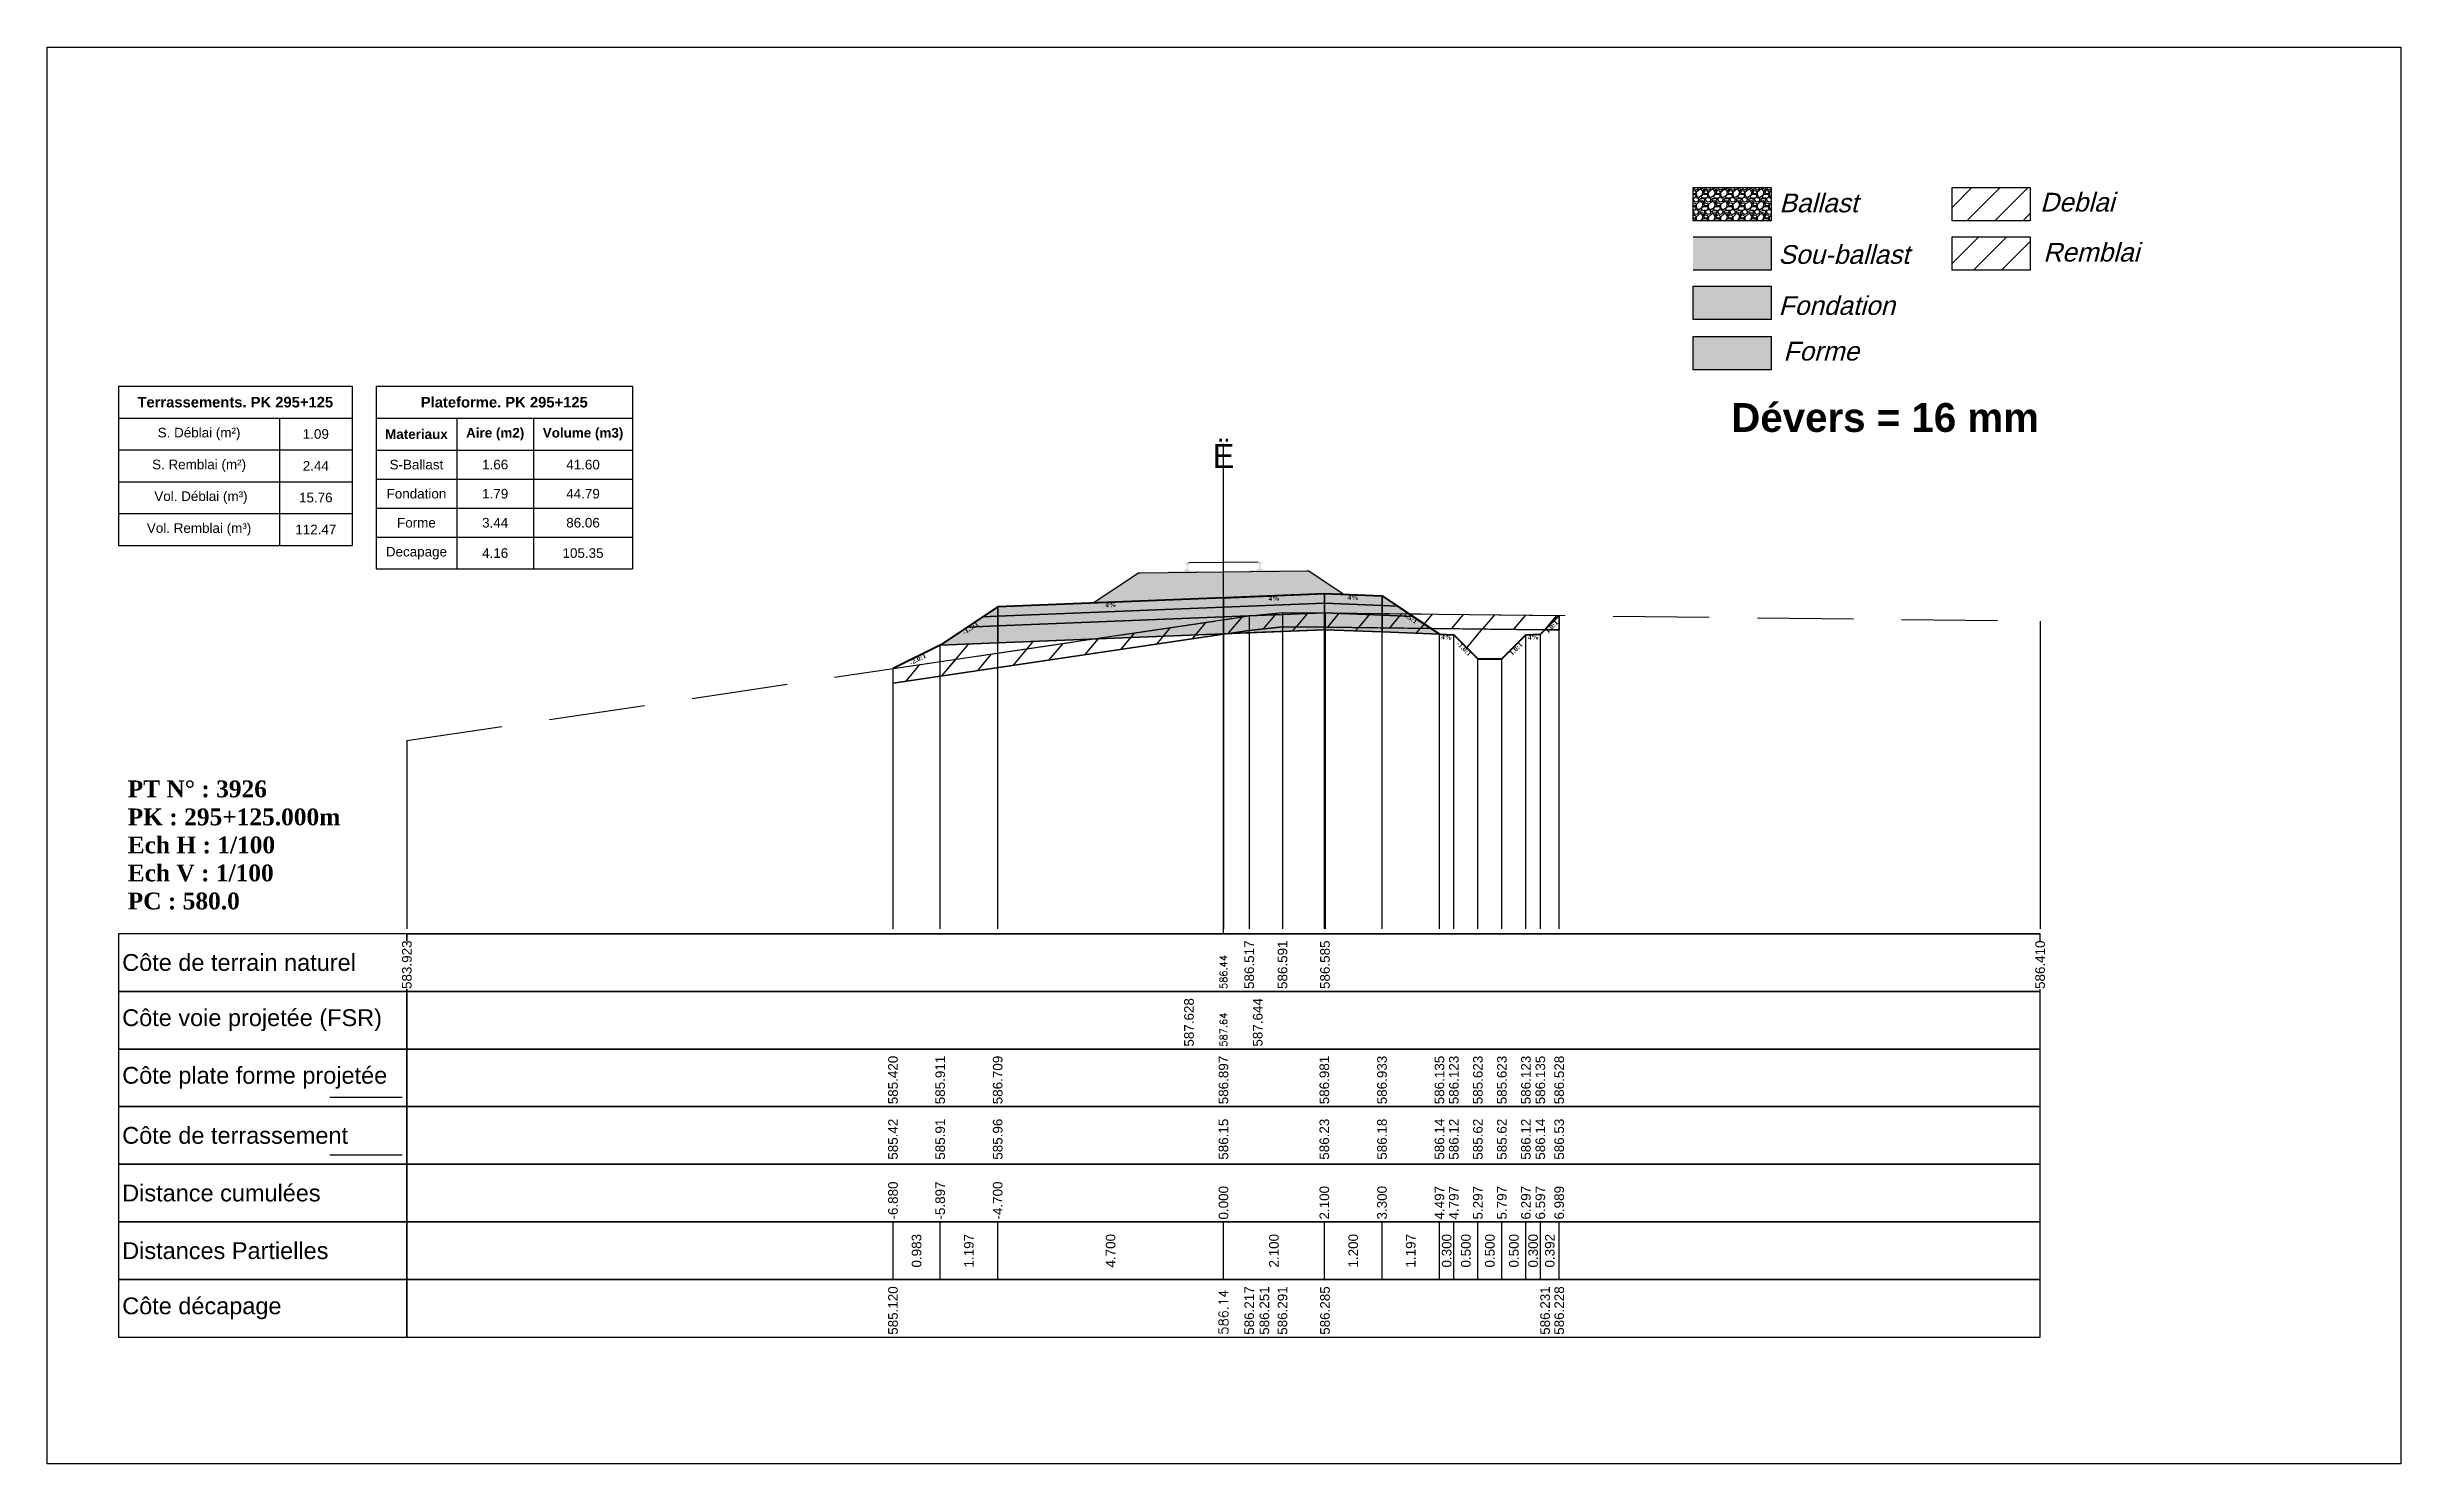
# Model space of a CAD drawing. Header units: millimetres. Extents: x 2762 to 3076, y 916 to 3305.
# Drawn here: x 2873.89 to 2922.89, y 1657.65 to 1687.15 of the extents above; entities that cross this region are included whole.
import ezdxf

# ---------------------------------------------------------------- set-up
doc = ezdxf.new("R2010")
doc.units = ezdxf.units.MM
doc.header["$LTSCALE"] = 2
doc.linetypes.add('CACHE', pattern=[9.525, 6.35, -3.175])
doc.linetypes.add('DASHED', pattern=[0.75, 0.5, -0.25])
for name, color, linetype in [('C-ANNO-TABL', 1, 'Continuous'), ('C-ANNO-TABL-TEXT', 150, 'Continuous'), ('C-ANNO-TABL-TITL', 150, 'Continuous'), ('C-ANNO-TABL-TTBL', 5, 'Continuous'), ('C-ROAD-CORR', 5, 'Continuous'), ('C-ROAD-SCTN', 7, 'Continuous')]:
    doc.layers.add(name, color=color, linetype=linetype)
doc.styles.add('ARIAL', font='arial.ttf')
doc.styles.add('C3D_Etiquette', font='romans.shx')
doc.styles.add('C3D_Profil_Travers', font='romans.shx')
doc.styles.get("Standard").update_dxf_attribs({"font": 'arial.ttf'})

msp = doc.modelspace()

# ---------------------------------------------------------------- texts
at = {"insert": (2908.949, 1679.733), "char_height": 0.6, "attachment_point": 1}
msp.add_mtext_dynamic_manual_height_columns('{\\fArial|b1|i0|c0|p34;Dévers = 16 mm}', width=8.82587, gutter_width=1.25, heights=[0], dxfattribs=at)
at = {"color": 7, "linetype": 'Continuous', "lineweight": -3}
for s, insert, char_height, attachment_point, style in [('{\\fWingdings|b0|i0|c2|p0;Ë}', (2898.38, 1678.384), 0.5, 8, 'C3D_Profil_Travers'), ('{\\fTimes New Roman|b1|i0|c0|p18;PT N° : 3926\\PPK : 295+125.000m\\PEch H : 1/100\\PEch V : 1/100\\PPC : 580.0}', (2875.568, 1669.184), 0.35, 7, 'C3D_Profil_Travers'), ('{\\fArial|b0|i0|c0|p34;Côte de terrain naturel}', (2875.454, 1668.084), 0.35, 4, 'C3D_Etiquette'), ('{\\fArial|b0|i0|c0|p34;Côte plate forme projetée}', (2875.454, 1665.684), 0.35, 4, 'C3D_Etiquette'), ('{\\fArial|b0|i0|c0|p34;Côte de terrassement}', (2875.454, 1664.484), 0.35, 4, 'C3D_Etiquette'), ('{\\fArial|b0|i0|c0|p34;Distance cumulées}', (2875.454, 1663.284), 0.35, 4, 'C3D_Etiquette'), ('{\\fArial|b0|i0|c0|p34;Distances Partielles}', (2875.454, 1662.084), 0.35, 4, 'C3D_Etiquette'), ('{\\fArial|b0|i0|c0|p34;Côte décapage}', (2875.454, 1660.884), 0.35, 4, 'C3D_Etiquette')]:
    msp.add_mtext(s, dxfattribs=dict(at, insert=insert, char_height=char_height, attachment_point=attachment_point, style=style))
at = {"color": 7, "linetype": 'Continuous', "lineweight": -3, "char_height": 0.1, "attachment_point": 2, "style": 'C3D_Etiquette'}
for s, insert, width, rotation in [('{\\fTimes New Roman|b1|i0|c0|p18;4%}', (2896.03, 1675.583), 0.42071, 2.2906), ('{\\fTimes New Roman|b1|i0|c0|p18;4%}', (2899.43, 1675.719), 0.37094, 2.2906), ('{\\fTimes New Roman|b1|i0|c0|p18;4%}', (2901.079, 1675.737), 0.42071, 357.7094), ('{\\fTimes New Roman|b1|i0|c0|p18;-1.5:1}', (2902.276, 1675.315), 0.34598, 326.3099), ('{\\fTimes New Roman|b1|i0|c0|p18;-1.5:1}', (2893.083, 1675.091), 0.34598, 33.6901), ('{\\fTimes New Roman|b1|i0|c0|p18;4%}', (2903.026, 1674.909), 0.42071, 357.7094), ('{\\fTimes New Roman|b1|i0|c0|p18;4%}', (2904.827, 1674.909), 0.37094, 2.2906), ('{\\fTimes New Roman|b1|i0|c0|p18;1.0:1}', (2905.175, 1675.113), 0.29001, 45), ('{\\fTimes New Roman|b1|i0|c0|p18;-2.0:1}', (2891.993, 1674.446), 0.34598, 26.5651), ('{\\fTimes New Roman|b1|i0|c0|p18;-1.0:1}', (2903.424, 1674.655), 0.34598, 315), ('{\\fTimes New Roman|b1|i0|c0|p18;1.0:1}', (2904.429, 1674.655), 0.29001, 45)]:
    msp.add_mtext(s, dxfattribs=dict(at, insert=insert, width=width, rotation=rotation))
at = {"color": 7, "linetype": 'Continuous', "lineweight": -3, "rotation": 90, "style": 'C3D_Profil_Travers'}
for s, insert, char_height, attachment_point in [('586.44', (2898.38, 1667.534), 0.15, 4), ('587.64', (2898.38, 1666.334), 0.15, 4), ('{\\fArial|b0|i0|c0|p34;585.42}', (2891.5, 1663.979), 0.2, 4), ('{\\fArial|b0|i0|c0|p34;585.91}', (2892.483, 1663.979), 0.2, 4), ('{\\fArial|b0|i0|c0|p34;585.96}', (2893.68, 1663.979), 0.2, 4), ('{\\fArial|b0|i0|c0|p34;586.15}', (2898.38, 1663.979), 0.2, 4), ('{\\fArial|b0|i0|c0|p34;586.23}', (2900.48, 1663.979), 0.2, 4), ('{\\fArial|b0|i0|c0|p34;586.18}', (2901.68, 1663.979), 0.2, 4), ('{\\fArial|b0|i0|c0|p34;586.14}', (2902.876, 1663.979), 0.2, 4), ('{\\fArial|b0|i0|c0|p34;586.12}', (2903.176, 1663.979), 0.2, 4), ('{\\fArial|b0|i0|c0|p34;585.62}', (2903.676, 1663.979), 0.2, 4), ('{\\fArial|b0|i0|c0|p34;585.62}', (2904.176, 1663.979), 0.2, 4), ('{\\fArial|b0|i0|c0|p34;586.12}', (2904.676, 1663.979), 0.2, 4), ('{\\fArial|b0|i0|c0|p34;586.14}', (2904.976, 1663.979), 0.2, 4), ('{\\fArial|b0|i0|c0|p34;586.53}', (2905.369, 1663.979), 0.2, 4), ('{\\fArial|b0|i0|c0|p34;0.983}', (2891.991, 1662.084), 0.2, 5), ('{\\fArial|b0|i0|c0|p34;1.197}', (2893.081, 1662.084), 0.2, 5), ('{\\fArial|b0|i0|c0|p34;4.700}', (2896.03, 1662.084), 0.2, 5), ('{\\fArial|b0|i0|c0|p34;2.100}', (2899.43, 1662.084), 0.2, 5), ('{\\fArial|b0|i0|c0|p34;1.200}', (2901.08, 1662.084), 0.2, 5), ('{\\fArial|b0|i0|c0|p34;1.197}', (2902.278, 1662.084), 0.2, 5), ('{\\fArial|b0|i0|c0|p34;0.300}', (2903.026, 1662.084), 0.2, 5), ('{\\fArial|b0|i0|c0|p34;0.500}', (2903.426, 1662.084), 0.2, 5), ('{\\fArial|b0|i0|c0|p34;0.500}', (2903.926, 1662.084), 0.2, 5), ('{\\fArial|b0|i0|c0|p34;0.500}', (2904.426, 1662.084), 0.2, 5), ('{\\fArial|b0|i0|c0|p34;0.300}', (2904.826, 1662.084), 0.2, 5), ('{\\fArial|b0|i0|c0|p34;0.392}', (2905.173, 1662.084), 0.2, 5), ('586.14', (2898.38, 1660.334), 0.2, 4)]:
    msp.add_mtext(s, dxfattribs=dict(at, insert=insert, char_height=char_height, attachment_point=attachment_point))
at = {"color": 7, "linetype": 'Continuous', "lineweight": -3, "insert": (2875.454, 1666.884), "char_height": 0.35, "attachment_point": 4}
msp.add_mtext('{\\fArial|b0|i0|c0|p34;Côte voie projetée (FSR)}', dxfattribs=at)
at = {"layer": 'C-ANNO-TABL-TEXT', "color": 7, "style": 'ARIAL', "oblique": 15}
for s, p in [('Deblai', (2915.379, 1683.721)), ('Ballast', (2909.949, 1683.705)), ('Sou-ballast', (2909.929, 1682.632)), ('Remblai', (2915.443, 1682.679)), ('Fondation', (2909.934, 1681.569)), ('Forme', (2910.034, 1680.619))]:
    msp.add_text(s, height=0.39, dxfattribs=at).set_placement(p)
at = {"layer": 'C-ANNO-TABL-TEXT', "color": 7, "linetype": 'Continuous', "lineweight": -3, "char_height": 0.2, "attachment_point": 5, "style": 'ARIAL'}
for s, insert in [('{\\fArial|b0|i0|c0|p34;\\C7;1.09}', (2879.484, 1679.088)), ('{\\fArial|b0|i0|c0|p34;\\C7;2.44}', (2879.484, 1678.426)), ('{\\fArial|b0|i0|c0|p34;\\C7;S-Ballast}', (2881.579, 1678.451)), ('{\\fArial|b0|i0|c0|p34;\\C7;1.66}', (2883.218, 1678.451)), ('{\\C18;\\c0;41.60}', (2885.047, 1678.451)), ('{\\fArial|b0|i0|c0|p34;\\C7;15.76}', (2879.484, 1677.764)), ('{\\fArial|b0|i0|c0|p34;\\C7;Fondation}', (2881.579, 1677.845)), ('{\\fArial|b0|i0|c0|p34;\\C7;1.79}', (2883.218, 1677.845)), ('{\\C18;\\c0;44.79}', (2885.047, 1677.845)), ('{\\fArial|b0|i0|c0|p34;\\C7;Forme}', (2881.579, 1677.241)), ('{\\fArial|b0|i0|c0|p34;\\C7;3.44}', (2883.218, 1677.241)), ('{\\C18;\\c0;86.06}', (2885.047, 1677.241)), ('{\\fArial|b0|i0|c0|p34;\\C7;112.47}', (2879.484, 1677.101)), ('{\\fArial|b0|i0|c0|p34;\\C7;Decapage}', (2881.579, 1676.609)), ('{\\fArial|b0|i0|c0|p34;\\C7;4.16}', (2883.218, 1676.609)), ('{\\C18;\\c0;105.35}', (2885.047, 1676.609))]:
    msp.add_mtext(s, dxfattribs=dict(at, insert=insert))
at = {"layer": 'C-ANNO-TABL-TITL', "color": 7, "linetype": 'Continuous', "lineweight": -3, "attachment_point": 5, "style": 'ARIAL'}
for s, insert, char_height in [('{\\fArial|b1|i0|c0|p34;\\C7;Terrassements. PK 295+125}', (2877.808, 1679.751), 0.22), ('{\\fArial|b1|i0|c0|p34;\\C18;\\c0;Plateforme. PK 295+125}', (2883.408, 1679.75), 0.22), ('{\\fArial|b0|i0|c0|p34;\\C7;S. Déblai (m²) }', (2877.054, 1679.088), 0.2), ('{\\fArial|b1|i0|c0|p34;\\C7;Materiaux   }', (2881.579, 1679.085), 0.2), ('{\\fArial|b1|i0|c0|p34;\\C7;Aire (m2)}', (2883.218, 1679.085), 0.2), ('{\\fArial|b1|i0|c0|p34;\\C7;Volume (m3)}', (2885.047, 1679.085), 0.2), ('{\\fArial|b0|i0|c0|p34;\\C7;S. Remblai (m²) }', (2877.054, 1678.426), 0.2), ('{\\fArial|b0|i0|c0|p34;\\C7; Vol. Déblai (m³) }', (2877.054, 1677.764), 0.2), ('{\\fArial|b0|i0|c0|p34;\\C7;Vol. Remblai (m³)}', (2877.054, 1677.101), 0.2)]:
    msp.add_mtext(s, dxfattribs=dict(at, insert=insert, char_height=char_height))

# ---------------------------------------------------------------- hatches: boundary and pattern name
h = msp.add_hatch(color=11)
h.dxf.hatch_style = 1
h.paths.add_polyline_path([(2909.781, 1683.191), (2908.155, 1683.191), (2908.155, 1682.499), (2909.781, 1682.499)])
h = msp.add_hatch(color=30)
h.dxf.hatch_style = 1
h.paths.add_polyline_path([(2909.781, 1682.164), (2908.155, 1682.164), (2908.155, 1681.472), (2909.781, 1681.472)])
h = msp.add_hatch(color=83)
h.dxf.hatch_style = 1
h.paths.add_polyline_path([(2909.781, 1681.118), (2908.155, 1681.118), (2908.155, 1680.426), (2909.781, 1680.426)])
at = {"linetype": 'Continuous', "lineweight": -3}
msp.add_hatch(color=254, dxfattribs=at).paths.add_polyline_path([(2897.166, 1676.023), (2897.164, 1676.208), (2897.279, 1676.23), (2897.627, 1676.234), (2897.627, 1676.24), (2897.553, 1676.239), (2897.553, 1676.249), (2897.554, 1676.25), (2897.555, 1676.251), (2897.557, 1676.251), (2897.577, 1676.253), (2897.58, 1676.253), (2897.583, 1676.255), (2897.611, 1676.265), (2897.613, 1676.267), (2897.615, 1676.268), (2897.615, 1676.269), (2897.616, 1676.274), (2897.618, 1676.281), (2897.618, 1676.29), (2897.619, 1676.3), (2897.619, 1676.324), (2897.618, 1676.34), (2897.618, 1676.346), (2897.617, 1676.352), (2897.616, 1676.357), (2897.615, 1676.359), (2897.615, 1676.362), (2897.614, 1676.364), (2897.613, 1676.365), (2897.611, 1676.366), (2897.61, 1676.367), (2897.595, 1676.373), (2897.592, 1676.374), (2897.591, 1676.375), (2897.591, 1676.377), (2897.591, 1676.379), (2897.591, 1676.397), (2897.591, 1676.402), (2897.592, 1676.404), (2897.594, 1676.406), (2897.596, 1676.408), (2897.599, 1676.409), (2897.6, 1676.41), (2897.604, 1676.41), (2897.608, 1676.411), (2897.611, 1676.411), (2897.615, 1676.412), (2897.62, 1676.412), (2897.623, 1676.412), (2897.626, 1676.412), (2897.63, 1676.412), (2897.633, 1676.412), (2897.637, 1676.412), (2897.642, 1676.412), (2897.645, 1676.411), (2897.649, 1676.411), (2897.653, 1676.41), (2897.654, 1676.41), (2897.656, 1676.408), (2897.659, 1676.407), (2897.661, 1676.405), (2897.662, 1676.402), (2897.663, 1676.398), (2897.663, 1676.38), (2897.663, 1676.377), (2897.662, 1676.376), (2897.662, 1676.375), (2897.659, 1676.373), (2897.644, 1676.367), (2897.642, 1676.367), (2897.641, 1676.365), (2897.64, 1676.364), (2897.639, 1676.362), (2897.638, 1676.359), (2897.638, 1676.357), (2897.637, 1676.352), (2897.637, 1676.346), (2897.636, 1676.34), (2897.636, 1676.324), (2897.636, 1676.3), (2897.637, 1676.29), (2897.638, 1676.281), (2897.64, 1676.274), (2897.641, 1676.27), (2897.641, 1676.268), (2897.643, 1676.267), (2897.645, 1676.266), (2897.673, 1676.256), (2897.676, 1676.254), (2897.68, 1676.254), (2897.7, 1676.253), (2897.701, 1676.252), (2897.702, 1676.252), (2897.703, 1676.25), (2897.703, 1676.241), (2897.629, 1676.24), (2897.629, 1676.234), (2897.833, 1676.237), (2897.965, 1676.207), (2898.799, 1676.217), (2898.93, 1676.249), (2899.134, 1676.251), (2899.134, 1676.257), (2899.06, 1676.256), (2899.06, 1676.266), (2899.061, 1676.267), (2899.062, 1676.267), (2899.064, 1676.268), (2899.083, 1676.27), (2899.087, 1676.27), (2899.09, 1676.271), (2899.118, 1676.282), (2899.12, 1676.283), (2899.121, 1676.285), (2899.122, 1676.286), (2899.123, 1676.29), (2899.124, 1676.297), (2899.125, 1676.307), (2899.126, 1676.317), (2899.126, 1676.341), (2899.125, 1676.357), (2899.125, 1676.363), (2899.124, 1676.369), (2899.123, 1676.373), (2899.122, 1676.375), (2899.121, 1676.379), (2899.121, 1676.38), (2899.12, 1676.382), (2899.118, 1676.383), (2899.117, 1676.384), (2899.101, 1676.389), (2899.099, 1676.391), (2899.098, 1676.392), (2899.098, 1676.393), (2899.098, 1676.396), (2899.097, 1676.414), (2899.098, 1676.418), (2899.099, 1676.421), (2899.101, 1676.423), (2899.103, 1676.425), (2899.106, 1676.426), (2899.107, 1676.426), (2899.11, 1676.427), (2899.115, 1676.428), (2899.118, 1676.428), (2899.122, 1676.428), (2899.127, 1676.428), (2899.13, 1676.429), (2899.133, 1676.429), (2899.136, 1676.429), (2899.14, 1676.429), (2899.144, 1676.429), (2899.149, 1676.428), (2899.152, 1676.428), (2899.156, 1676.428), (2899.16, 1676.427), (2899.161, 1676.427), (2899.163, 1676.425), (2899.166, 1676.424), (2899.168, 1676.421), (2899.169, 1676.419), (2899.169, 1676.415), (2899.17, 1676.397), (2899.17, 1676.394), (2899.169, 1676.393), (2899.168, 1676.392), (2899.166, 1676.39), (2899.151, 1676.384), (2899.149, 1676.384), (2899.148, 1676.382), (2899.147, 1676.381), (2899.146, 1676.379), (2899.145, 1676.376), (2899.145, 1676.374), (2899.144, 1676.369), (2899.143, 1676.363), (2899.143, 1676.357), (2899.143, 1676.341), (2899.143, 1676.317), (2899.144, 1676.307), (2899.145, 1676.298), (2899.147, 1676.291), (2899.148, 1676.286), (2899.148, 1676.285), (2899.15, 1676.284), (2899.152, 1676.282), (2899.18, 1676.272), (2899.183, 1676.271), (2899.187, 1676.271), (2899.207, 1676.269), (2899.208, 1676.269), (2899.209, 1676.268), (2899.21, 1676.267), (2899.21, 1676.257), (2899.136, 1676.257), (2899.136, 1676.251), (2899.484, 1676.255), (2899.599, 1676.235), (2899.601, 1676.05)])
h = msp.add_hatch(dxfattribs=at)
h.set_pattern_fill('GRAVEL', color=252, scale=0.009, style=0)
h.set_pattern_definition([(228.0128, (2895.832308, 1675.801329), (-1.8288, -2.0574), [0.030755, -3.0447435]), (184.96974, (2895.811734, 1675.778469), (2.743199999, 0.228600013), [0.0527764, -5.2248644]), (132.51045, (2895.759156, 1675.773897), (2.286, -2.5146), [0.0372133, -3.684125]), (267.2737, (2895.670002, 1675.716747), (0.2286, 4.572), [0.0480604, -4.7579794]), (292.83365, (2895.667716, 1675.668741), (-1.143, 2.7432), [0.047127, -4.6655827]), (357.2737, (2895.686004, 1675.625307), (-4.572, 0.2286), [0.0480604, -4.7579794]), (37.69424, (2895.73401, 1675.623021), (-2.9718, -2.286), [0.0635574, -6.2921804]), (72.25533, (2895.784302, 1675.661883), (1.6002, 5.0292), [0.0600048, -5.940473]), (121.42957, (2895.80259, 1675.719033), (-1.8288, 2.9718), [0.048223, -4.774099]), (175.23636, (2895.777444, 1675.760181), (2.5146, -0.2286), [0.055054, -2.697654]), (222.39744, (2895.72258, 1675.764753), (-2.7432, -2.5146), [0.071197, -7.0485095]), (138.81407, (2895.896316, 1675.71446), (-1.6002, 1.3716), [0.0243004, -2.405751]), (171.46923, (2895.878028, 1675.730463), (2.9718, -0.4572), [0.0462314, -4.5769175]), (225, (2895.8323, 1675.73732), (-3e-17, -0.2286), [0.032329, -0.29096]), (203.1986, (2895.816306, 1675.764753), (1.143, 0.4572), [0.01741, -1.723556]), (291.8014, (2895.800304, 1675.757895), (-0.2286, 0.6858), [0.024621, -1.206428]), (30.9638, (2895.80945, 1675.735035), (0.6858, 0.4572), [0.039989, -1.292967]), (161.565, (2895.84374, 1675.75561), (0.4572, -0.2286), [0.028916, -0.693981]), (16.38954, (2895.667716, 1675.757895), (2.286, 0.6858), [0.040508, -4.0102944]), (70.34618, (2895.706578, 1675.769325), (-0.9144, -2.5146), [0.033984, -3.3643994]), (293.1986, (2895.843738, 1675.80133), (-0.4572, 1.143), [0.034819, -1.7061465]), (343.61046, (2895.857454, 1675.769325), (-2.286, 0.6858), [0.040508, -4.0102944]), (339.44395, (2895.667716, 1675.616163), (-1.143, 0.4572), [0.039063, -1.914096]), (294.77514, (2895.704292, 1675.602447), (-1.143, 2.5146), [0.0327305, -3.2403234]), (66.8014, (2895.846024, 1675.57273), (0.4572, 1.143), [0.034819, -1.7061465]), (17.35402, (2895.85974, 1675.604733), (-2.9718, -0.9144), [0.0383204, -3.793714]), (69.44395, (2895.73401, 1675.57273), (-0.4572, -1.143), [0.0195316, -1.933628]), (101.3099, (2895.83231, 1675.57273), (-0.2286, 0.9144), [0.011656, -1.1539795]), (165.9638, (2895.83002, 1675.58416), (0.6858, -0.2286), [0.047127, -0.895415]), (186.009, (2895.784302, 1675.595589), (2.286, 0.2286), [0.043674, -4.323723]), (303.69, (2895.80945, 1675.71446), (-0.2286, 0.4572), [0.032969, -0.79126]), (353.15723, (2895.827736, 1675.687029), (3.8862, -0.4572), [0.05756, -5.698441]), (60.9454, (2895.884886, 1675.68017), (-0.9144, -1.6002), [0.023536, -2.330045]), (90, (2895.89632, 1675.70074), (-0.2286, 0.2286), [0.013716, -0.214884]), (120.25644, (2895.77973, 1675.602447), (0.9144, -1.6002), [0.031758, -3.1440547]), (48.0128, (2895.763728, 1675.629879), (1.8288, 2.0574), [0.06151, -3.0139886]), (0, (2895.80488, 1675.6756), (0.2286, 0.2286), [0.059436, -0.169164]), (325.30485, (2895.864312, 1675.675599), (2.286, -1.6002), [0.036145, -3.5783385]), (254.0546, (2895.89403, 1675.655025), (-0.2286, -0.9144), [0.033285, -1.6309485]), (207.64598, (2895.884886, 1675.623021), (-4.3434, -2.286), [0.054193, -5.365122]), (175.42608, (2895.83688, 1675.597875), (-2.9718, 0.2286), [0.0573327, -5.675926])])
h.paths.add_polyline_path([(2895.668, 1675.573), (2896.607, 1676.199), (2896.65, 1676.199), (2900.113, 1676.238), (2900.157, 1676.238), (2900.89, 1675.749), (2900.48, 1675.765)])
h = msp.add_hatch(dxfattribs=at)
h.set_pattern_fill('_U', color=150, scale=0.5, angle=50, style=0, pattern_type=0)
h.set_pattern_definition([(50, (2905.0721, 1675.015), (-0.383022, 0.321394), [])])
h.paths.add_polyline_path([(2905.072, 1675.015), (2905.369, 1675.312), (2905.369, 1675.012)])
h.paths.add_polyline_path([(2902.233, 1675.348), (2905.369, 1675.312), (2905.072, 1675.015), (2902.691, 1675.043)])
h.paths.add_polyline_path([(2891.5, 1673.904), (2891.5, 1674.204), (2898.917, 1675.301), (2899.609, 1675.375), (2900.493, 1675.369), (2902.233, 1675.348), (2902.691, 1675.043), (2900.493, 1675.069), (2899.609, 1675.075), (2898.917, 1675.001)])
h = msp.add_hatch(dxfattribs=at)
h.set_pattern_fill('_U', color=3, angle=50, style=0, pattern_type=0)
h.set_pattern_definition([(50, (2905.0721, 1675.015), (-0.766044, 0.64279), [])])
h.paths.add_polyline_path([(2905.072, 1675.015), (2905.369, 1675.312), (2905.369, 1675.012)])
h.paths.add_polyline_path([(2891.5, 1673.904), (2891.5, 1674.204), (2892.483, 1674.695), (2898.47, 1674.935)])
h = msp.add_hatch(color=83, dxfattribs=at)
h.paths.add_polyline_path([(2901.68, 1674.967), (2901.68, 1675.317), (2902.318, 1675.292), (2902.876, 1674.919)])
h.paths.add_polyline_path([(2900.48, 1675.015), (2900.48, 1675.365), (2901.68, 1675.317), (2901.68, 1674.967)])
h.paths.add_polyline_path([(2898.38, 1674.931), (2898.38, 1675.281), (2900.48, 1675.365), (2900.48, 1675.015)])
h.paths.add_polyline_path([(2893.68, 1674.743), (2893.68, 1675.093), (2898.38, 1675.281), (2898.38, 1674.931)])
h.paths.add_polyline_path([(2892.483, 1674.695), (2893.041, 1675.068), (2893.68, 1675.093), (2893.68, 1674.743)])
h = msp.add_hatch(color=30, dxfattribs=at)
h.paths.add_polyline_path([(2901.68, 1675.317), (2901.68, 1675.517), (2901.999, 1675.504), (2902.318, 1675.292)])
h.paths.add_polyline_path([(2900.48, 1675.365), (2900.48, 1675.565), (2901.68, 1675.517), (2901.68, 1675.317)])
h.paths.add_polyline_path([(2898.38, 1675.281), (2898.38, 1675.481), (2900.48, 1675.565), (2900.48, 1675.365)])
h.paths.add_polyline_path([(2893.68, 1675.093), (2893.68, 1675.293), (2898.38, 1675.481), (2898.38, 1675.281)])
h.paths.add_polyline_path([(2893.041, 1675.068), (2893.36, 1675.28), (2893.68, 1675.293), (2893.68, 1675.093)])
h = msp.add_hatch(color=11, dxfattribs=at)
h.paths.add_polyline_path([(2901.68, 1675.517), (2901.68, 1675.717), (2901.999, 1675.504)])
h.paths.add_polyline_path([(2900.48, 1675.565), (2900.48, 1675.765), (2901.68, 1675.717), (2901.68, 1675.517)])
h.paths.add_polyline_path([(2898.38, 1675.481), (2898.38, 1675.681), (2900.48, 1675.765), (2900.48, 1675.565)])
h.paths.add_polyline_path([(2893.68, 1675.293), (2893.68, 1675.493), (2898.38, 1675.681), (2898.38, 1675.481)])
h.paths.add_polyline_path([(2893.36, 1675.28), (2893.68, 1675.493), (2893.68, 1675.293)])
h = msp.add_hatch(dxfattribs=at)
h.set_pattern_fill('_U', color=1, angle=50, style=0, pattern_type=0)
h.set_pattern_definition([(50, (2898.4699, 1674.9348), (-0.76604, 0.64279), [])])
h.paths.add_polyline_path([(2898.47, 1674.935), (2898.917, 1675.001), (2899.609, 1675.075), (2900.493, 1675.069), (2905.072, 1675.015), (2904.976, 1674.919), (2904.676, 1674.907), (2904.176, 1674.407), (2903.676, 1674.407), (2903.176, 1674.907), (2900.48, 1675.015)])

# ---------------------------------------------------------------- linework, layer by layer
for p, q in [((2908.155, 1684.219), (2909.781, 1684.219)), ((2908.155, 1684.219), (2909.781, 1684.219)), ((2908.155, 1683.527), (2908.155, 1684.219)), ((2909.781, 1684.219), (2909.781, 1683.527)), ((2909.781, 1684.219), (2909.781, 1683.527)), ((2913.548, 1684.219), (2915.174, 1684.219)), ((2913.548, 1683.527), (2913.548, 1684.219)), ((2915.174, 1684.219), (2915.174, 1683.527)), ((2909.781, 1683.527), (2908.155, 1683.527)), ((2909.781, 1683.527), (2908.155, 1683.527)), ((2908.155, 1683.191), (2909.781, 1683.191)), ((2909.781, 1683.191), (2909.781, 1682.499)), ((2915.174, 1683.527), (2913.548, 1683.527)), ((2913.548, 1683.191), (2915.174, 1683.191)), ((2913.548, 1682.499), (2913.548, 1683.191)), ((2915.174, 1683.191), (2915.174, 1682.499)), ((2909.781, 1682.499), (2908.155, 1682.499)), ((2915.174, 1682.499), (2913.548, 1682.499)), ((2908.155, 1682.164), (2909.781, 1682.164)), ((2908.155, 1681.472), (2908.155, 1682.164)), ((2909.781, 1682.164), (2909.781, 1681.472)), ((2909.781, 1681.472), (2908.155, 1681.472)), ((2908.155, 1681.118), (2909.781, 1681.118)), ((2908.155, 1680.426), (2908.155, 1681.118)), ((2909.781, 1681.118), (2909.781, 1680.426)), ((2909.781, 1680.426), (2908.155, 1680.426))]:
    msp.add_line(p, q)
at = {"linetype": 'Continuous'}
for p, q in [((2908.158, 1684.172), (2908.155, 1684.173)), ((2908.155, 1684.17), (2908.158, 1684.172)), ((2908.195, 1684.144), (2908.155, 1684.15)), ((2908.161, 1684.219), (2908.174, 1684.188)), ((2908.173, 1684.188), (2908.216, 1684.175)), ((2908.218, 1684.128), (2908.197, 1684.145)), ((2908.216, 1684.175), (2908.26, 1684.188)), ((2908.284, 1684.175), (2908.225, 1684.122)), ((2908.26, 1684.187), (2908.271, 1684.219)), ((2908.337, 1684.175), (2908.276, 1684.18)), ((2908.317, 1684.193), (2908.293, 1684.219)), ((2908.36, 1684.199), (2908.302, 1684.194)), ((2908.364, 1684.131), (2908.336, 1684.176)), ((2908.346, 1684.068), (2908.366, 1684.132)), ((2908.363, 1684.175), (2908.373, 1684.15)), ((2908.382, 1684.183), (2908.364, 1684.176)), ((2908.374, 1684.149), (2908.412, 1684.172)), ((2908.399, 1684.152), (2908.374, 1684.127)), ((2908.394, 1684.219), (2908.376, 1684.198)), ((2908.394, 1684.219), (2908.376, 1684.198)), ((2908.412, 1684.172), (2908.381, 1684.182)), ((2908.449, 1684.144), (2908.399, 1684.151)), ((2908.449, 1684.144), (2908.399, 1684.151)), ((2908.415, 1684.219), (2908.428, 1684.188)), ((2908.415, 1684.219), (2908.428, 1684.188)), ((2908.427, 1684.188), (2908.47, 1684.175)), ((2908.427, 1684.188), (2908.47, 1684.175)), ((2908.472, 1684.128), (2908.451, 1684.145)), ((2908.472, 1684.128), (2908.451, 1684.145)), ((2908.47, 1684.175), (2908.514, 1684.188)), ((2908.47, 1684.175), (2908.514, 1684.188)), ((2908.538, 1684.175), (2908.479, 1684.122)), ((2908.538, 1684.175), (2908.479, 1684.122)), ((2908.514, 1684.187), (2908.525, 1684.219)), ((2908.514, 1684.187), (2908.525, 1684.219)), ((2908.591, 1684.175), (2908.53, 1684.18)), ((2908.591, 1684.175), (2908.53, 1684.18)), ((2908.571, 1684.193), (2908.547, 1684.219)), ((2908.571, 1684.193), (2908.547, 1684.219)), ((2908.614, 1684.199), (2908.556, 1684.194)), ((2908.614, 1684.199), (2908.556, 1684.194)), ((2908.618, 1684.131), (2908.59, 1684.176)), ((2908.618, 1684.131), (2908.59, 1684.176)), ((2908.6, 1684.068), (2908.62, 1684.132)), ((2908.6, 1684.068), (2908.62, 1684.132)), ((2908.617, 1684.175), (2908.627, 1684.15)), ((2908.617, 1684.175), (2908.627, 1684.15)), ((2908.636, 1684.183), (2908.618, 1684.176)), ((2908.636, 1684.183), (2908.618, 1684.176)), ((2908.628, 1684.149), (2908.666, 1684.172)), ((2908.628, 1684.149), (2908.666, 1684.172)), ((2908.653, 1684.152), (2908.628, 1684.127)), ((2908.653, 1684.152), (2908.628, 1684.127)), ((2908.648, 1684.219), (2908.63, 1684.198)), ((2908.648, 1684.219), (2908.63, 1684.198)), ((2908.666, 1684.172), (2908.635, 1684.182)), ((2908.666, 1684.172), (2908.635, 1684.182)), ((2908.703, 1684.144), (2908.653, 1684.151)), ((2908.703, 1684.144), (2908.653, 1684.151)), ((2908.669, 1684.219), (2908.682, 1684.188)), ((2908.669, 1684.219), (2908.682, 1684.188)), ((2908.681, 1684.188), (2908.724, 1684.175)), ((2908.681, 1684.188), (2908.724, 1684.175)), ((2908.726, 1684.128), (2908.705, 1684.145)), ((2908.726, 1684.128), (2908.705, 1684.145)), ((2908.724, 1684.175), (2908.768, 1684.188)), ((2908.724, 1684.175), (2908.768, 1684.188)), ((2908.792, 1684.175), (2908.733, 1684.122)), ((2908.792, 1684.175), (2908.733, 1684.122)), ((2908.768, 1684.187), (2908.779, 1684.219)), ((2908.768, 1684.187), (2908.779, 1684.219)), ((2908.845, 1684.175), (2908.784, 1684.18)), ((2908.845, 1684.175), (2908.784, 1684.18)), ((2908.825, 1684.193), (2908.801, 1684.219)), ((2908.825, 1684.193), (2908.801, 1684.219)), ((2908.868, 1684.199), (2908.81, 1684.194)), ((2908.868, 1684.199), (2908.81, 1684.194)), ((2908.872, 1684.131), (2908.844, 1684.176)), ((2908.872, 1684.131), (2908.844, 1684.176)), ((2908.854, 1684.068), (2908.874, 1684.132)), ((2908.854, 1684.068), (2908.874, 1684.132)), ((2908.871, 1684.175), (2908.881, 1684.15)), ((2908.871, 1684.175), (2908.881, 1684.15)), ((2908.89, 1684.183), (2908.872, 1684.176)), ((2908.89, 1684.183), (2908.872, 1684.176)), ((2908.882, 1684.149), (2908.92, 1684.172)), ((2908.882, 1684.149), (2908.92, 1684.172)), ((2908.907, 1684.152), (2908.882, 1684.127)), ((2908.907, 1684.152), (2908.882, 1684.127)), ((2908.902, 1684.219), (2908.884, 1684.198)), ((2908.902, 1684.219), (2908.884, 1684.198)), ((2908.92, 1684.172), (2908.889, 1684.182)), ((2908.92, 1684.172), (2908.889, 1684.182)), ((2908.957, 1684.144), (2908.907, 1684.151)), ((2908.957, 1684.144), (2908.907, 1684.151)), ((2908.923, 1684.219), (2908.936, 1684.188)), ((2908.923, 1684.219), (2908.936, 1684.188)), ((2908.935, 1684.188), (2908.978, 1684.175)), ((2908.935, 1684.188), (2908.978, 1684.175)), ((2908.98, 1684.128), (2908.959, 1684.145)), ((2908.98, 1684.128), (2908.959, 1684.145)), ((2908.978, 1684.175), (2909.022, 1684.188)), ((2908.978, 1684.175), (2909.022, 1684.188)), ((2909.046, 1684.175), (2908.987, 1684.122)), ((2909.046, 1684.175), (2908.987, 1684.122)), ((2909.022, 1684.187), (2909.033, 1684.219)), ((2909.022, 1684.187), (2909.033, 1684.219)), ((2909.099, 1684.175), (2909.038, 1684.18)), ((2909.099, 1684.175), (2909.038, 1684.18)), ((2909.079, 1684.193), (2909.055, 1684.219)), ((2909.079, 1684.193), (2909.055, 1684.219)), ((2909.122, 1684.199), (2909.064, 1684.194)), ((2909.122, 1684.199), (2909.064, 1684.194)), ((2909.126, 1684.131), (2909.098, 1684.176)), ((2909.126, 1684.131), (2909.098, 1684.176)), ((2909.108, 1684.068), (2909.128, 1684.132)), ((2909.108, 1684.068), (2909.128, 1684.132)), ((2909.125, 1684.175), (2909.135, 1684.15)), ((2909.125, 1684.175), (2909.135, 1684.15)), ((2909.144, 1684.183), (2909.126, 1684.176)), ((2909.144, 1684.183), (2909.126, 1684.176)), ((2909.136, 1684.149), (2909.174, 1684.172)), ((2909.136, 1684.149), (2909.174, 1684.172)), ((2909.161, 1684.152), (2909.136, 1684.127)), ((2909.161, 1684.152), (2909.136, 1684.127)), ((2909.156, 1684.219), (2909.138, 1684.198)), ((2909.156, 1684.219), (2909.138, 1684.198)), ((2909.174, 1684.172), (2909.143, 1684.182)), ((2909.174, 1684.172), (2909.143, 1684.182)), ((2909.211, 1684.144), (2909.161, 1684.151)), ((2909.211, 1684.144), (2909.161, 1684.151)), ((2909.177, 1684.219), (2909.19, 1684.188)), ((2909.177, 1684.219), (2909.19, 1684.188)), ((2909.189, 1684.188), (2909.232, 1684.175)), ((2909.189, 1684.188), (2909.232, 1684.175)), ((2909.234, 1684.128), (2909.213, 1684.145)), ((2909.234, 1684.128), (2909.213, 1684.145)), ((2909.232, 1684.175), (2909.276, 1684.188)), ((2909.232, 1684.175), (2909.276, 1684.188)), ((2909.3, 1684.175), (2909.241, 1684.122)), ((2909.3, 1684.175), (2909.241, 1684.122)), ((2909.276, 1684.187), (2909.287, 1684.219)), ((2909.276, 1684.187), (2909.287, 1684.219)), ((2909.353, 1684.175), (2909.292, 1684.18)), ((2909.353, 1684.175), (2909.292, 1684.18)), ((2909.333, 1684.193), (2909.309, 1684.219)), ((2909.333, 1684.193), (2909.309, 1684.219)), ((2909.376, 1684.199), (2909.318, 1684.194)), ((2909.376, 1684.199), (2909.318, 1684.194)), ((2909.38, 1684.131), (2909.352, 1684.176)), ((2909.38, 1684.131), (2909.352, 1684.176)), ((2909.362, 1684.068), (2909.382, 1684.132)), ((2909.362, 1684.068), (2909.382, 1684.132)), ((2909.379, 1684.175), (2909.389, 1684.15)), ((2909.379, 1684.175), (2909.389, 1684.15)), ((2909.398, 1684.183), (2909.38, 1684.176)), ((2909.398, 1684.183), (2909.38, 1684.176)), ((2909.39, 1684.149), (2909.428, 1684.172)), ((2909.39, 1684.149), (2909.428, 1684.172)), ((2909.415, 1684.152), (2909.39, 1684.127)), ((2909.415, 1684.152), (2909.39, 1684.127)), ((2909.41, 1684.219), (2909.392, 1684.198)), ((2909.41, 1684.219), (2909.392, 1684.198)), ((2909.428, 1684.172), (2909.397, 1684.182)), ((2909.428, 1684.172), (2909.397, 1684.182)), ((2909.465, 1684.144), (2909.415, 1684.151)), ((2909.465, 1684.144), (2909.415, 1684.151)), ((2909.431, 1684.219), (2909.444, 1684.188)), ((2909.431, 1684.219), (2909.444, 1684.188)), ((2909.443, 1684.188), (2909.486, 1684.175)), ((2909.443, 1684.188), (2909.486, 1684.175)), ((2909.488, 1684.128), (2909.467, 1684.145)), ((2909.488, 1684.128), (2909.467, 1684.145)), ((2909.486, 1684.175), (2909.53, 1684.188)), ((2909.486, 1684.175), (2909.53, 1684.188)), ((2909.554, 1684.175), (2909.495, 1684.122)), ((2909.554, 1684.175), (2909.495, 1684.122)), ((2909.53, 1684.187), (2909.541, 1684.219)), ((2909.53, 1684.187), (2909.541, 1684.219)), ((2909.607, 1684.175), (2909.546, 1684.18)), ((2909.607, 1684.175), (2909.546, 1684.18)), ((2909.587, 1684.193), (2909.563, 1684.219)), ((2909.587, 1684.193), (2909.563, 1684.219)), ((2909.63, 1684.199), (2909.572, 1684.194)), ((2909.63, 1684.199), (2909.572, 1684.194)), ((2909.634, 1684.131), (2909.606, 1684.176)), ((2909.634, 1684.131), (2909.606, 1684.176)), ((2909.616, 1684.068), (2909.636, 1684.132)), ((2909.616, 1684.068), (2909.636, 1684.132)), ((2909.633, 1684.175), (2909.643, 1684.15)), ((2909.633, 1684.175), (2909.643, 1684.15)), ((2909.652, 1684.183), (2909.634, 1684.176)), ((2909.652, 1684.183), (2909.634, 1684.176)), ((2909.644, 1684.149), (2909.682, 1684.172)), ((2909.644, 1684.149), (2909.682, 1684.172)), ((2909.669, 1684.152), (2909.644, 1684.127)), ((2909.669, 1684.152), (2909.644, 1684.127)), ((2909.664, 1684.219), (2909.646, 1684.198)), ((2909.664, 1684.219), (2909.646, 1684.198)), ((2909.682, 1684.172), (2909.651, 1684.182)), ((2909.682, 1684.172), (2909.651, 1684.182)), ((2909.719, 1684.144), (2909.669, 1684.151)), ((2909.719, 1684.144), (2909.669, 1684.151)), ((2909.685, 1684.219), (2909.698, 1684.188)), ((2909.685, 1684.219), (2909.698, 1684.188)), ((2909.697, 1684.188), (2909.74, 1684.175)), ((2909.697, 1684.188), (2909.74, 1684.175)), ((2909.742, 1684.128), (2909.721, 1684.145)), ((2909.742, 1684.128), (2909.721, 1684.145)), ((2909.74, 1684.175), (2909.781, 1684.187)), ((2909.74, 1684.175), (2909.781, 1684.187)), ((2909.781, 1684.151), (2909.749, 1684.122)), ((2909.781, 1684.151), (2909.749, 1684.122)), ((2908.155, 1684.104), (2908.205, 1684.098)), ((2908.155, 1684.083), (2908.181, 1684.083)), ((2908.207, 1684.019), (2908.155, 1683.992)), ((2908.158, 1683.918), (2908.155, 1683.919)), ((2908.155, 1683.916), (2908.158, 1683.918)), ((2908.195, 1683.89), (2908.155, 1683.896)), ((2908.155, 1683.85), (2908.205, 1683.844)), ((2908.155, 1683.829), (2908.181, 1683.829)), ((2908.207, 1683.765), (2908.155, 1683.738)), ((2908.158, 1683.664), (2908.155, 1683.665)), ((2908.155, 1683.662), (2908.158, 1683.664)), ((2908.195, 1683.636), (2908.155, 1683.642)), ((2908.159, 1683.969), (2908.174, 1683.934)), ((2908.159, 1683.715), (2908.174, 1683.68)), ((2908.16, 1683.969), (2908.176, 1684.005)), ((2908.16, 1683.715), (2908.176, 1683.751)), ((2908.173, 1683.934), (2908.216, 1683.921)), ((2908.173, 1683.68), (2908.216, 1683.667)), ((2908.176, 1684.005), (2908.217, 1684.018)), ((2908.176, 1683.751), (2908.217, 1683.764)), ((2908.18, 1684.086), (2908.214, 1684.063)), ((2908.18, 1683.832), (2908.214, 1683.809)), ((2908.218, 1683.874), (2908.197, 1683.891)), ((2908.204, 1684.088), (2908.217, 1684.111)), ((2908.214, 1684.061), (2908.204, 1684.025)), ((2908.204, 1683.834), (2908.217, 1683.857)), ((2908.214, 1683.807), (2908.204, 1683.771)), ((2908.216, 1684.016), (2908.257, 1684.001)), ((2908.216, 1683.921), (2908.26, 1683.934)), ((2908.216, 1683.762), (2908.257, 1683.747)), ((2908.216, 1683.667), (2908.26, 1683.68)), ((2908.219, 1684.129), (2908.217, 1684.076)), ((2908.217, 1684.111), (2908.217, 1684.127)), ((2908.217, 1684.076), (2908.237, 1684.028)), ((2908.219, 1683.875), (2908.217, 1683.822)), ((2908.217, 1683.857), (2908.217, 1683.873)), ((2908.217, 1683.822), (2908.237, 1683.774)), ((2908.284, 1683.921), (2908.225, 1683.868)), ((2908.284, 1683.667), (2908.225, 1683.614)), ((2908.237, 1684.025), (2908.29, 1684.022)), ((2908.237, 1683.771), (2908.29, 1683.768)), ((2908.256, 1684.003), (2908.271, 1683.97)), ((2908.256, 1683.749), (2908.271, 1683.716)), ((2908.26, 1683.933), (2908.273, 1683.969)), ((2908.26, 1683.679), (2908.273, 1683.715)), ((2908.337, 1683.921), (2908.276, 1683.926)), ((2908.337, 1683.667), (2908.276, 1683.672)), ((2908.317, 1683.939), (2908.289, 1683.969)), ((2908.317, 1683.685), (2908.289, 1683.715)), ((2908.29, 1684.025), (2908.346, 1684.068)), ((2908.29, 1683.969), (2908.298, 1683.989)), ((2908.29, 1683.771), (2908.346, 1683.814)), ((2908.29, 1683.715), (2908.298, 1683.735)), ((2908.346, 1683.989), (2908.298, 1683.984)), ((2908.346, 1683.735), (2908.298, 1683.73)), ((2908.36, 1683.945), (2908.302, 1683.94)), ((2908.36, 1683.691), (2908.302, 1683.686)), ((2908.324, 1684.033), (2908.369, 1684.083)), ((2908.324, 1683.779), (2908.369, 1683.829)), ((2908.343, 1684.003), (2908.325, 1684.034)), ((2908.343, 1683.749), (2908.325, 1683.78)), ((2908.364, 1683.877), (2908.336, 1683.922)), ((2908.364, 1683.623), (2908.336, 1683.668)), ((2908.405, 1683.999), (2908.341, 1684.004)), ((2908.405, 1683.745), (2908.341, 1683.75)), ((2908.397, 1683.982), (2908.346, 1683.994)), ((2908.346, 1683.814), (2908.366, 1683.878)), ((2908.397, 1683.728), (2908.346, 1683.74)), ((2908.363, 1683.921), (2908.373, 1683.896)), ((2908.363, 1683.667), (2908.373, 1683.642)), ((2908.382, 1683.929), (2908.364, 1683.922)), ((2908.382, 1683.675), (2908.364, 1683.668)), ((2908.369, 1684.083), (2908.435, 1684.083)), ((2908.369, 1683.829), (2908.435, 1683.829)), ((2908.374, 1684.127), (2908.394, 1684.096)), ((2908.374, 1683.895), (2908.412, 1683.918)), ((2908.399, 1683.898), (2908.374, 1683.873)), ((2908.374, 1683.873), (2908.394, 1683.842)), ((2908.374, 1683.641), (2908.412, 1683.664)), ((2908.399, 1683.644), (2908.374, 1683.619)), ((2908.399, 1683.97), (2908.376, 1683.944)), ((2908.399, 1683.716), (2908.376, 1683.69)), ((2908.412, 1683.918), (2908.381, 1683.928)), ((2908.412, 1683.664), (2908.381, 1683.674)), ((2908.395, 1684.106), (2908.459, 1684.098)), ((2908.395, 1683.852), (2908.459, 1683.844)), ((2908.399, 1683.969), (2908.397, 1683.982)), ((2908.399, 1683.715), (2908.397, 1683.728)), ((2908.449, 1683.89), (2908.399, 1683.897)), ((2908.449, 1683.636), (2908.399, 1683.643)), ((2908.461, 1684.019), (2908.408, 1683.991)), ((2908.461, 1683.765), (2908.408, 1683.737)), ((2908.413, 1683.969), (2908.428, 1683.934)), ((2908.413, 1683.715), (2908.428, 1683.68)), ((2908.414, 1683.969), (2908.43, 1684.005)), ((2908.414, 1683.715), (2908.43, 1683.751)), ((2908.427, 1683.934), (2908.47, 1683.921)), ((2908.427, 1683.68), (2908.47, 1683.667)), ((2908.43, 1684.005), (2908.471, 1684.018)), ((2908.43, 1683.751), (2908.471, 1683.764)), ((2908.434, 1684.086), (2908.468, 1684.063)), ((2908.434, 1683.832), (2908.468, 1683.809)), ((2908.472, 1683.874), (2908.451, 1683.891)), ((2908.458, 1684.088), (2908.471, 1684.111)), ((2908.468, 1684.061), (2908.458, 1684.025)), ((2908.458, 1683.834), (2908.471, 1683.857)), ((2908.468, 1683.807), (2908.458, 1683.771)), ((2908.47, 1684.016), (2908.511, 1684.001)), ((2908.47, 1683.921), (2908.514, 1683.934)), ((2908.47, 1683.762), (2908.511, 1683.747)), ((2908.47, 1683.667), (2908.514, 1683.68)), ((2908.473, 1684.129), (2908.471, 1684.076)), ((2908.473, 1684.129), (2908.471, 1684.076)), ((2908.471, 1684.111), (2908.471, 1684.127)), ((2908.471, 1684.111), (2908.471, 1684.127)), ((2908.471, 1684.076), (2908.491, 1684.028)), ((2908.473, 1683.875), (2908.471, 1683.822)), ((2908.471, 1683.857), (2908.471, 1683.873)), ((2908.471, 1683.822), (2908.491, 1683.774)), ((2908.538, 1683.921), (2908.479, 1683.868)), ((2908.538, 1683.667), (2908.479, 1683.614)), ((2908.491, 1684.025), (2908.544, 1684.022)), ((2908.491, 1683.771), (2908.544, 1683.768)), ((2908.51, 1684.003), (2908.525, 1683.97)), ((2908.51, 1683.749), (2908.525, 1683.716)), ((2908.514, 1683.933), (2908.527, 1683.969)), ((2908.514, 1683.679), (2908.527, 1683.715)), ((2908.591, 1683.921), (2908.53, 1683.926)), ((2908.591, 1683.667), (2908.53, 1683.672)), ((2908.571, 1683.939), (2908.543, 1683.969)), ((2908.571, 1683.685), (2908.543, 1683.715)), ((2908.544, 1684.025), (2908.6, 1684.068)), ((2908.544, 1684.025), (2908.6, 1684.068)), ((2908.544, 1683.969), (2908.552, 1683.989)), ((2908.544, 1683.771), (2908.6, 1683.814)), ((2908.544, 1683.715), (2908.552, 1683.735)), ((2908.6, 1683.989), (2908.552, 1683.984)), ((2908.6, 1683.735), (2908.552, 1683.73)), ((2908.614, 1683.945), (2908.556, 1683.94)), ((2908.614, 1683.691), (2908.556, 1683.686)), ((2908.578, 1684.033), (2908.623, 1684.083)), ((2908.578, 1684.033), (2908.623, 1684.083)), ((2908.578, 1683.779), (2908.623, 1683.829)), ((2908.597, 1684.003), (2908.579, 1684.034)), ((2908.597, 1684.003), (2908.579, 1684.034)), ((2908.597, 1683.749), (2908.579, 1683.78)), ((2908.618, 1683.877), (2908.59, 1683.922)), ((2908.618, 1683.623), (2908.59, 1683.668)), ((2908.659, 1683.999), (2908.595, 1684.004)), ((2908.659, 1683.999), (2908.595, 1684.004)), ((2908.659, 1683.745), (2908.595, 1683.75)), ((2908.651, 1683.982), (2908.6, 1683.994)), ((2908.651, 1683.982), (2908.6, 1683.994)), ((2908.6, 1683.814), (2908.62, 1683.878)), ((2908.651, 1683.728), (2908.6, 1683.74)), ((2908.617, 1683.921), (2908.627, 1683.896)), ((2908.617, 1683.667), (2908.627, 1683.642)), ((2908.636, 1683.929), (2908.618, 1683.922)), ((2908.636, 1683.675), (2908.618, 1683.668)), ((2908.623, 1684.083), (2908.689, 1684.083)), ((2908.623, 1684.083), (2908.689, 1684.083)), ((2908.623, 1683.829), (2908.689, 1683.829)), ((2908.628, 1684.127), (2908.648, 1684.096)), ((2908.628, 1684.127), (2908.648, 1684.096)), ((2908.628, 1683.895), (2908.666, 1683.918)), ((2908.653, 1683.898), (2908.628, 1683.873)), ((2908.628, 1683.873), (2908.648, 1683.842)), ((2908.628, 1683.641), (2908.666, 1683.664)), ((2908.653, 1683.644), (2908.628, 1683.619)), ((2908.653, 1683.97), (2908.63, 1683.944)), ((2908.653, 1683.97), (2908.63, 1683.944)), ((2908.653, 1683.716), (2908.63, 1683.69)), ((2908.666, 1683.918), (2908.635, 1683.928)), ((2908.666, 1683.664), (2908.635, 1683.674)), ((2908.649, 1684.106), (2908.713, 1684.098)), ((2908.649, 1684.106), (2908.713, 1684.098)), ((2908.649, 1683.852), (2908.713, 1683.844)), ((2908.653, 1683.969), (2908.651, 1683.982)), ((2908.653, 1683.969), (2908.651, 1683.982)), ((2908.653, 1683.715), (2908.651, 1683.728)), ((2908.703, 1683.89), (2908.653, 1683.897)), ((2908.703, 1683.636), (2908.653, 1683.643)), ((2908.715, 1684.019), (2908.662, 1683.991)), ((2908.715, 1684.019), (2908.662, 1683.991)), ((2908.715, 1683.765), (2908.662, 1683.737)), ((2908.667, 1683.969), (2908.682, 1683.934)), ((2908.667, 1683.969), (2908.682, 1683.934)), ((2908.667, 1683.715), (2908.682, 1683.68)), ((2908.668, 1683.969), (2908.684, 1684.005)), ((2908.668, 1683.969), (2908.684, 1684.005)), ((2908.668, 1683.715), (2908.684, 1683.751)), ((2908.681, 1683.934), (2908.724, 1683.921)), ((2908.681, 1683.934), (2908.724, 1683.921)), ((2908.681, 1683.68), (2908.724, 1683.667)), ((2908.684, 1684.005), (2908.725, 1684.018)), ((2908.684, 1684.005), (2908.725, 1684.018)), ((2908.684, 1683.751), (2908.725, 1683.764)), ((2908.688, 1684.086), (2908.722, 1684.063)), ((2908.688, 1684.086), (2908.722, 1684.063)), ((2908.688, 1683.832), (2908.722, 1683.809)), ((2908.726, 1683.874), (2908.705, 1683.891)), ((2908.712, 1684.088), (2908.725, 1684.111)), ((2908.712, 1684.088), (2908.725, 1684.111)), ((2908.722, 1684.061), (2908.712, 1684.025)), ((2908.722, 1684.061), (2908.712, 1684.025)), ((2908.712, 1683.834), (2908.725, 1683.857)), ((2908.722, 1683.807), (2908.712, 1683.771)), ((2908.724, 1684.016), (2908.765, 1684.001)), ((2908.724, 1684.016), (2908.765, 1684.001)), ((2908.724, 1683.921), (2908.768, 1683.934)), ((2908.724, 1683.921), (2908.768, 1683.934)), ((2908.724, 1683.762), (2908.765, 1683.747)), ((2908.724, 1683.667), (2908.768, 1683.68)), ((2908.727, 1684.129), (2908.725, 1684.076)), ((2908.727, 1684.129), (2908.725, 1684.076)), ((2908.725, 1684.111), (2908.725, 1684.127)), ((2908.725, 1684.111), (2908.725, 1684.127)), ((2908.725, 1684.076), (2908.745, 1684.028)), ((2908.725, 1684.076), (2908.745, 1684.028)), ((2908.727, 1683.875), (2908.725, 1683.822)), ((2908.725, 1683.857), (2908.725, 1683.873)), ((2908.725, 1683.822), (2908.745, 1683.774)), ((2908.792, 1683.921), (2908.733, 1683.868)), ((2908.792, 1683.921), (2908.733, 1683.868)), ((2908.792, 1683.667), (2908.733, 1683.614)), ((2908.745, 1684.025), (2908.798, 1684.022)), ((2908.745, 1684.025), (2908.798, 1684.022)), ((2908.745, 1683.771), (2908.798, 1683.768)), ((2908.764, 1684.003), (2908.779, 1683.97)), ((2908.764, 1684.003), (2908.779, 1683.97)), ((2908.764, 1683.749), (2908.779, 1683.716)), ((2908.768, 1683.933), (2908.781, 1683.969)), ((2908.768, 1683.933), (2908.781, 1683.969)), ((2908.768, 1683.679), (2908.781, 1683.715)), ((2908.845, 1683.921), (2908.784, 1683.926)), ((2908.845, 1683.921), (2908.784, 1683.926)), ((2908.845, 1683.667), (2908.784, 1683.672)), ((2908.825, 1683.939), (2908.797, 1683.969)), ((2908.825, 1683.939), (2908.797, 1683.969)), ((2908.825, 1683.685), (2908.797, 1683.715)), ((2908.798, 1684.025), (2908.854, 1684.068)), ((2908.798, 1684.025), (2908.854, 1684.068)), ((2908.798, 1683.969), (2908.806, 1683.989)), ((2908.798, 1683.969), (2908.806, 1683.989)), ((2908.798, 1683.771), (2908.854, 1683.814)), ((2908.798, 1683.771), (2908.854, 1683.814)), ((2908.798, 1683.715), (2908.806, 1683.735)), ((2908.854, 1683.989), (2908.806, 1683.984)), ((2908.854, 1683.989), (2908.806, 1683.984)), ((2908.854, 1683.735), (2908.806, 1683.73)), ((2908.868, 1683.945), (2908.81, 1683.94)), ((2908.868, 1683.945), (2908.81, 1683.94)), ((2908.868, 1683.691), (2908.81, 1683.686)), ((2908.832, 1684.033), (2908.877, 1684.083)), ((2908.832, 1684.033), (2908.877, 1684.083)), ((2908.832, 1683.779), (2908.877, 1683.829)), ((2908.832, 1683.779), (2908.877, 1683.829)), ((2908.851, 1684.003), (2908.833, 1684.034)), ((2908.851, 1684.003), (2908.833, 1684.034)), ((2908.851, 1683.749), (2908.833, 1683.78)), ((2908.872, 1683.877), (2908.844, 1683.922)), ((2908.872, 1683.877), (2908.844, 1683.922)), ((2908.872, 1683.623), (2908.844, 1683.668)), ((2908.913, 1683.999), (2908.849, 1684.004)), ((2908.913, 1683.999), (2908.849, 1684.004)), ((2908.913, 1683.745), (2908.849, 1683.75)), ((2908.913, 1683.745), (2908.849, 1683.75)), ((2908.905, 1683.982), (2908.854, 1683.994)), ((2908.905, 1683.982), (2908.854, 1683.994)), ((2908.854, 1683.814), (2908.874, 1683.878)), ((2908.854, 1683.814), (2908.874, 1683.878)), ((2908.905, 1683.728), (2908.854, 1683.74)), ((2908.905, 1683.728), (2908.854, 1683.74)), ((2908.871, 1683.921), (2908.881, 1683.896)), ((2908.871, 1683.921), (2908.881, 1683.896)), ((2908.871, 1683.667), (2908.881, 1683.642)), ((2908.89, 1683.929), (2908.872, 1683.922)), ((2908.89, 1683.929), (2908.872, 1683.922)), ((2908.89, 1683.675), (2908.872, 1683.668)), ((2908.877, 1684.083), (2908.943, 1684.083)), ((2908.877, 1684.083), (2908.943, 1684.083)), ((2908.877, 1683.829), (2908.943, 1683.829)), ((2908.877, 1683.829), (2908.943, 1683.829)), ((2908.882, 1684.127), (2908.902, 1684.096)), ((2908.882, 1684.127), (2908.902, 1684.096)), ((2908.882, 1683.895), (2908.92, 1683.918)), ((2908.882, 1683.895), (2908.92, 1683.918)), ((2908.907, 1683.898), (2908.882, 1683.873)), ((2908.907, 1683.898), (2908.882, 1683.873)), ((2908.882, 1683.873), (2908.902, 1683.842)), ((2908.882, 1683.873), (2908.902, 1683.842)), ((2908.882, 1683.641), (2908.92, 1683.664)), ((2908.907, 1683.644), (2908.882, 1683.619)), ((2908.907, 1683.97), (2908.884, 1683.944)), ((2908.907, 1683.97), (2908.884, 1683.944)), ((2908.907, 1683.716), (2908.884, 1683.69)), ((2908.92, 1683.918), (2908.889, 1683.928)), ((2908.92, 1683.918), (2908.889, 1683.928)), ((2908.92, 1683.664), (2908.889, 1683.674)), ((2908.903, 1684.106), (2908.967, 1684.098)), ((2908.903, 1684.106), (2908.967, 1684.098)), ((2908.903, 1683.852), (2908.967, 1683.844)), ((2908.903, 1683.852), (2908.967, 1683.844)), ((2908.907, 1683.969), (2908.905, 1683.982)), ((2908.907, 1683.969), (2908.905, 1683.982)), ((2908.907, 1683.715), (2908.905, 1683.728)), ((2908.907, 1683.715), (2908.905, 1683.728)), ((2908.957, 1683.89), (2908.907, 1683.897)), ((2908.957, 1683.89), (2908.907, 1683.897)), ((2908.957, 1683.636), (2908.907, 1683.643)), ((2908.969, 1684.019), (2908.916, 1683.991)), ((2908.969, 1684.019), (2908.916, 1683.991)), ((2908.969, 1683.765), (2908.916, 1683.737)), ((2908.969, 1683.765), (2908.916, 1683.737)), ((2908.921, 1683.969), (2908.936, 1683.934)), ((2908.921, 1683.969), (2908.936, 1683.934)), ((2908.921, 1683.715), (2908.936, 1683.68)), ((2908.921, 1683.715), (2908.936, 1683.68)), ((2908.922, 1683.969), (2908.938, 1684.005)), ((2908.922, 1683.969), (2908.938, 1684.005)), ((2908.922, 1683.715), (2908.938, 1683.751)), ((2908.922, 1683.715), (2908.938, 1683.751)), ((2908.935, 1683.934), (2908.978, 1683.921)), ((2908.935, 1683.934), (2908.978, 1683.921)), ((2908.935, 1683.68), (2908.978, 1683.667)), ((2908.935, 1683.68), (2908.978, 1683.667)), ((2908.938, 1684.005), (2908.979, 1684.018)), ((2908.938, 1684.005), (2908.979, 1684.018)), ((2908.938, 1683.751), (2908.979, 1683.764)), ((2908.938, 1683.751), (2908.979, 1683.764)), ((2908.942, 1684.086), (2908.976, 1684.063)), ((2908.942, 1684.086), (2908.976, 1684.063)), ((2908.942, 1683.832), (2908.976, 1683.809)), ((2908.942, 1683.832), (2908.976, 1683.809)), ((2908.98, 1683.874), (2908.959, 1683.891)), ((2908.98, 1683.874), (2908.959, 1683.891)), ((2908.966, 1684.088), (2908.979, 1684.111)), ((2908.966, 1684.088), (2908.979, 1684.111)), ((2908.976, 1684.061), (2908.966, 1684.025)), ((2908.976, 1684.061), (2908.966, 1684.025)), ((2908.966, 1683.834), (2908.979, 1683.857)), ((2908.966, 1683.834), (2908.979, 1683.857)), ((2908.976, 1683.807), (2908.966, 1683.771)), ((2908.976, 1683.807), (2908.966, 1683.771)), ((2908.978, 1684.016), (2909.019, 1684.001)), ((2908.978, 1684.016), (2909.019, 1684.001)), ((2908.978, 1683.921), (2909.022, 1683.934)), ((2908.978, 1683.921), (2909.022, 1683.934)), ((2908.978, 1683.762), (2909.019, 1683.747)), ((2908.978, 1683.762), (2909.019, 1683.747)), ((2908.978, 1683.667), (2909.022, 1683.68)), ((2908.978, 1683.667), (2909.022, 1683.68)), ((2908.981, 1684.129), (2908.979, 1684.076)), ((2908.981, 1684.129), (2908.979, 1684.076)), ((2908.979, 1684.111), (2908.979, 1684.127)), ((2908.979, 1684.111), (2908.979, 1684.127)), ((2908.979, 1684.076), (2908.999, 1684.028)), ((2908.979, 1684.076), (2908.999, 1684.028)), ((2908.981, 1683.875), (2908.979, 1683.822)), ((2908.981, 1683.875), (2908.979, 1683.822)), ((2908.979, 1683.857), (2908.979, 1683.873)), ((2908.979, 1683.857), (2908.979, 1683.873)), ((2908.979, 1683.822), (2908.999, 1683.774)), ((2908.979, 1683.822), (2908.999, 1683.774)), ((2909.046, 1683.921), (2908.987, 1683.868)), ((2909.046, 1683.921), (2908.987, 1683.868)), ((2909.046, 1683.667), (2908.987, 1683.614)), ((2909.046, 1683.667), (2908.987, 1683.614)), ((2908.999, 1684.025), (2909.052, 1684.022)), ((2908.999, 1684.025), (2909.052, 1684.022)), ((2908.999, 1683.771), (2909.052, 1683.768)), ((2908.999, 1683.771), (2909.052, 1683.768)), ((2909.018, 1684.003), (2909.033, 1683.97)), ((2909.018, 1684.003), (2909.033, 1683.97)), ((2909.018, 1683.749), (2909.033, 1683.716)), ((2909.018, 1683.749), (2909.033, 1683.716)), ((2909.022, 1683.933), (2909.035, 1683.969)), ((2909.022, 1683.933), (2909.035, 1683.969)), ((2909.022, 1683.679), (2909.035, 1683.715)), ((2909.022, 1683.679), (2909.035, 1683.715)), ((2909.099, 1683.921), (2909.038, 1683.926)), ((2909.099, 1683.921), (2909.038, 1683.926)), ((2909.099, 1683.667), (2909.038, 1683.672)), ((2909.099, 1683.667), (2909.038, 1683.672)), ((2909.079, 1683.939), (2909.051, 1683.969)), ((2909.079, 1683.939), (2909.051, 1683.969)), ((2909.079, 1683.685), (2909.051, 1683.715)), ((2909.079, 1683.685), (2909.051, 1683.715)), ((2909.052, 1684.025), (2909.108, 1684.068)), ((2909.052, 1684.025), (2909.108, 1684.068)), ((2909.052, 1683.969), (2909.06, 1683.989)), ((2909.052, 1683.969), (2909.06, 1683.989)), ((2909.052, 1683.771), (2909.108, 1683.814)), ((2909.052, 1683.771), (2909.108, 1683.814)), ((2909.052, 1683.715), (2909.06, 1683.735)), ((2909.052, 1683.715), (2909.06, 1683.735)), ((2909.108, 1683.989), (2909.06, 1683.984)), ((2909.108, 1683.989), (2909.06, 1683.984)), ((2909.108, 1683.735), (2909.06, 1683.73)), ((2909.108, 1683.735), (2909.06, 1683.73)), ((2909.122, 1683.945), (2909.064, 1683.94)), ((2909.122, 1683.945), (2909.064, 1683.94)), ((2909.122, 1683.691), (2909.064, 1683.686)), ((2909.122, 1683.691), (2909.064, 1683.686)), ((2909.086, 1684.033), (2909.131, 1684.083)), ((2909.086, 1684.033), (2909.131, 1684.083)), ((2909.086, 1683.779), (2909.131, 1683.829)), ((2909.086, 1683.779), (2909.131, 1683.829)), ((2909.105, 1684.003), (2909.087, 1684.034)), ((2909.105, 1684.003), (2909.087, 1684.034)), ((2909.105, 1683.749), (2909.087, 1683.78)), ((2909.105, 1683.749), (2909.087, 1683.78)), ((2909.126, 1683.877), (2909.098, 1683.922)), ((2909.126, 1683.877), (2909.098, 1683.922)), ((2909.126, 1683.623), (2909.098, 1683.668)), ((2909.126, 1683.623), (2909.098, 1683.668)), ((2909.167, 1683.999), (2909.103, 1684.004)), ((2909.167, 1683.999), (2909.103, 1684.004)), ((2909.167, 1683.745), (2909.103, 1683.75)), ((2909.167, 1683.745), (2909.103, 1683.75)), ((2909.159, 1683.982), (2909.108, 1683.994)), ((2909.159, 1683.982), (2909.108, 1683.994)), ((2909.108, 1683.814), (2909.128, 1683.878)), ((2909.108, 1683.814), (2909.128, 1683.878)), ((2909.159, 1683.728), (2909.108, 1683.74)), ((2909.159, 1683.728), (2909.108, 1683.74)), ((2909.125, 1683.921), (2909.135, 1683.896)), ((2909.125, 1683.921), (2909.135, 1683.896)), ((2909.125, 1683.667), (2909.135, 1683.642)), ((2909.125, 1683.667), (2909.135, 1683.642)), ((2909.144, 1683.929), (2909.126, 1683.922)), ((2909.144, 1683.929), (2909.126, 1683.922)), ((2909.144, 1683.675), (2909.126, 1683.668)), ((2909.144, 1683.675), (2909.126, 1683.668)), ((2909.131, 1684.083), (2909.197, 1684.083)), ((2909.131, 1684.083), (2909.197, 1684.083)), ((2909.131, 1683.829), (2909.197, 1683.829)), ((2909.131, 1683.829), (2909.197, 1683.829)), ((2909.136, 1684.127), (2909.156, 1684.096)), ((2909.136, 1684.127), (2909.156, 1684.096)), ((2909.136, 1683.895), (2909.174, 1683.918)), ((2909.136, 1683.895), (2909.174, 1683.918)), ((2909.161, 1683.898), (2909.136, 1683.873)), ((2909.161, 1683.898), (2909.136, 1683.873)), ((2909.136, 1683.873), (2909.156, 1683.842)), ((2909.136, 1683.873), (2909.156, 1683.842)), ((2909.136, 1683.641), (2909.174, 1683.664)), ((2909.136, 1683.641), (2909.174, 1683.664)), ((2909.161, 1683.644), (2909.136, 1683.619)), ((2909.161, 1683.644), (2909.136, 1683.619)), ((2909.161, 1683.97), (2909.138, 1683.944)), ((2909.161, 1683.97), (2909.138, 1683.944)), ((2909.161, 1683.716), (2909.138, 1683.69)), ((2909.161, 1683.716), (2909.138, 1683.69)), ((2909.174, 1683.918), (2909.143, 1683.928)), ((2909.174, 1683.918), (2909.143, 1683.928)), ((2909.174, 1683.664), (2909.143, 1683.674)), ((2909.174, 1683.664), (2909.143, 1683.674)), ((2909.157, 1684.106), (2909.221, 1684.098)), ((2909.157, 1684.106), (2909.221, 1684.098)), ((2909.157, 1683.852), (2909.221, 1683.844)), ((2909.157, 1683.852), (2909.221, 1683.844)), ((2909.161, 1683.969), (2909.159, 1683.982)), ((2909.161, 1683.969), (2909.159, 1683.982)), ((2909.161, 1683.715), (2909.159, 1683.728)), ((2909.161, 1683.715), (2909.159, 1683.728)), ((2909.211, 1683.89), (2909.161, 1683.897)), ((2909.211, 1683.89), (2909.161, 1683.897)), ((2909.211, 1683.636), (2909.161, 1683.643)), ((2909.211, 1683.636), (2909.161, 1683.643)), ((2909.223, 1684.019), (2909.17, 1683.991)), ((2909.223, 1684.019), (2909.17, 1683.991)), ((2909.223, 1683.765), (2909.17, 1683.737)), ((2909.223, 1683.765), (2909.17, 1683.737)), ((2909.175, 1683.969), (2909.19, 1683.934)), ((2909.175, 1683.969), (2909.19, 1683.934)), ((2909.175, 1683.715), (2909.19, 1683.68)), ((2909.175, 1683.715), (2909.19, 1683.68)), ((2909.176, 1683.969), (2909.192, 1684.005)), ((2909.176, 1683.969), (2909.192, 1684.005)), ((2909.176, 1683.715), (2909.192, 1683.751)), ((2909.176, 1683.715), (2909.192, 1683.751)), ((2909.189, 1683.934), (2909.232, 1683.921)), ((2909.189, 1683.934), (2909.232, 1683.921)), ((2909.189, 1683.68), (2909.232, 1683.667)), ((2909.189, 1683.68), (2909.232, 1683.667)), ((2909.192, 1684.005), (2909.233, 1684.018)), ((2909.192, 1684.005), (2909.233, 1684.018)), ((2909.192, 1683.751), (2909.233, 1683.764)), ((2909.192, 1683.751), (2909.233, 1683.764)), ((2909.196, 1684.086), (2909.23, 1684.063)), ((2909.196, 1684.086), (2909.23, 1684.063)), ((2909.196, 1683.832), (2909.23, 1683.809)), ((2909.196, 1683.832), (2909.23, 1683.809)), ((2909.234, 1683.874), (2909.213, 1683.891)), ((2909.234, 1683.874), (2909.213, 1683.891)), ((2909.22, 1684.088), (2909.233, 1684.111)), ((2909.22, 1684.088), (2909.233, 1684.111)), ((2909.23, 1684.061), (2909.22, 1684.025)), ((2909.23, 1684.061), (2909.22, 1684.025)), ((2909.22, 1683.834), (2909.233, 1683.857)), ((2909.22, 1683.834), (2909.233, 1683.857)), ((2909.23, 1683.807), (2909.22, 1683.771)), ((2909.23, 1683.807), (2909.22, 1683.771)), ((2909.232, 1684.016), (2909.273, 1684.001)), ((2909.232, 1684.016), (2909.273, 1684.001)), ((2909.232, 1683.921), (2909.276, 1683.934)), ((2909.232, 1683.921), (2909.276, 1683.934)), ((2909.232, 1683.762), (2909.273, 1683.747)), ((2909.232, 1683.762), (2909.273, 1683.747)), ((2909.232, 1683.667), (2909.276, 1683.68)), ((2909.232, 1683.667), (2909.276, 1683.68)), ((2909.235, 1684.129), (2909.233, 1684.076)), ((2909.235, 1684.129), (2909.233, 1684.076)), ((2909.233, 1684.111), (2909.233, 1684.127)), ((2909.233, 1684.111), (2909.233, 1684.127)), ((2909.233, 1684.076), (2909.253, 1684.028)), ((2909.233, 1684.076), (2909.253, 1684.028)), ((2909.235, 1683.875), (2909.233, 1683.822)), ((2909.235, 1683.875), (2909.233, 1683.822)), ((2909.233, 1683.857), (2909.233, 1683.873)), ((2909.233, 1683.857), (2909.233, 1683.873)), ((2909.233, 1683.822), (2909.253, 1683.774)), ((2909.233, 1683.822), (2909.253, 1683.774)), ((2909.3, 1683.921), (2909.241, 1683.868)), ((2909.3, 1683.921), (2909.241, 1683.868)), ((2909.3, 1683.667), (2909.241, 1683.614)), ((2909.3, 1683.667), (2909.241, 1683.614)), ((2909.253, 1684.025), (2909.306, 1684.022)), ((2909.253, 1684.025), (2909.306, 1684.022)), ((2909.253, 1683.771), (2909.306, 1683.768)), ((2909.253, 1683.771), (2909.306, 1683.768)), ((2909.272, 1684.003), (2909.287, 1683.97)), ((2909.272, 1684.003), (2909.287, 1683.97)), ((2909.272, 1683.749), (2909.287, 1683.716)), ((2909.272, 1683.749), (2909.287, 1683.716)), ((2909.276, 1683.933), (2909.289, 1683.969)), ((2909.276, 1683.933), (2909.289, 1683.969)), ((2909.276, 1683.679), (2909.289, 1683.715)), ((2909.276, 1683.679), (2909.289, 1683.715)), ((2909.353, 1683.921), (2909.292, 1683.926)), ((2909.353, 1683.921), (2909.292, 1683.926)), ((2909.353, 1683.667), (2909.292, 1683.672)), ((2909.353, 1683.667), (2909.292, 1683.672)), ((2909.333, 1683.939), (2909.305, 1683.969)), ((2909.333, 1683.939), (2909.305, 1683.969)), ((2909.333, 1683.685), (2909.305, 1683.715)), ((2909.333, 1683.685), (2909.305, 1683.715)), ((2909.306, 1684.025), (2909.362, 1684.068)), ((2909.306, 1684.025), (2909.362, 1684.068)), ((2909.306, 1683.969), (2909.314, 1683.989)), ((2909.306, 1683.969), (2909.314, 1683.989)), ((2909.306, 1683.771), (2909.362, 1683.814)), ((2909.306, 1683.771), (2909.362, 1683.814)), ((2909.306, 1683.715), (2909.314, 1683.735)), ((2909.306, 1683.715), (2909.314, 1683.735)), ((2909.362, 1683.989), (2909.314, 1683.984)), ((2909.362, 1683.989), (2909.314, 1683.984)), ((2909.362, 1683.735), (2909.314, 1683.73)), ((2909.362, 1683.735), (2909.314, 1683.73)), ((2909.376, 1683.945), (2909.318, 1683.94)), ((2909.376, 1683.945), (2909.318, 1683.94)), ((2909.376, 1683.691), (2909.318, 1683.686)), ((2909.376, 1683.691), (2909.318, 1683.686)), ((2909.34, 1684.033), (2909.385, 1684.083)), ((2909.34, 1684.033), (2909.385, 1684.083)), ((2909.34, 1683.779), (2909.385, 1683.829)), ((2909.34, 1683.779), (2909.385, 1683.829)), ((2909.359, 1684.003), (2909.341, 1684.034)), ((2909.359, 1684.003), (2909.341, 1684.034)), ((2909.359, 1683.749), (2909.341, 1683.78)), ((2909.359, 1683.749), (2909.341, 1683.78)), ((2909.38, 1683.877), (2909.352, 1683.922)), ((2909.38, 1683.877), (2909.352, 1683.922)), ((2909.38, 1683.623), (2909.352, 1683.668)), ((2909.38, 1683.623), (2909.352, 1683.668)), ((2909.421, 1683.999), (2909.357, 1684.004)), ((2909.421, 1683.999), (2909.357, 1684.004)), ((2909.421, 1683.745), (2909.357, 1683.75)), ((2909.421, 1683.745), (2909.357, 1683.75)), ((2909.413, 1683.982), (2909.362, 1683.994)), ((2909.413, 1683.982), (2909.362, 1683.994)), ((2909.362, 1683.814), (2909.382, 1683.878)), ((2909.362, 1683.814), (2909.382, 1683.878)), ((2909.413, 1683.728), (2909.362, 1683.74)), ((2909.413, 1683.728), (2909.362, 1683.74)), ((2909.379, 1683.921), (2909.389, 1683.896)), ((2909.379, 1683.921), (2909.389, 1683.896)), ((2909.379, 1683.667), (2909.389, 1683.642)), ((2909.379, 1683.667), (2909.389, 1683.642)), ((2909.398, 1683.929), (2909.38, 1683.922)), ((2909.398, 1683.929), (2909.38, 1683.922)), ((2909.398, 1683.675), (2909.38, 1683.668)), ((2909.398, 1683.675), (2909.38, 1683.668)), ((2909.385, 1684.083), (2909.451, 1684.083)), ((2909.385, 1684.083), (2909.451, 1684.083)), ((2909.385, 1683.829), (2909.451, 1683.829)), ((2909.385, 1683.829), (2909.451, 1683.829)), ((2909.39, 1684.127), (2909.41, 1684.096)), ((2909.39, 1684.127), (2909.41, 1684.096)), ((2909.39, 1683.895), (2909.428, 1683.918)), ((2909.39, 1683.895), (2909.428, 1683.918)), ((2909.415, 1683.898), (2909.39, 1683.873)), ((2909.415, 1683.898), (2909.39, 1683.873)), ((2909.39, 1683.873), (2909.41, 1683.842)), ((2909.39, 1683.873), (2909.41, 1683.842)), ((2909.39, 1683.641), (2909.428, 1683.664)), ((2909.39, 1683.641), (2909.428, 1683.664)), ((2909.415, 1683.644), (2909.39, 1683.619)), ((2909.415, 1683.644), (2909.39, 1683.619)), ((2909.415, 1683.97), (2909.392, 1683.944)), ((2909.415, 1683.97), (2909.392, 1683.944)), ((2909.415, 1683.716), (2909.392, 1683.69)), ((2909.415, 1683.716), (2909.392, 1683.69)), ((2909.428, 1683.918), (2909.397, 1683.928)), ((2909.428, 1683.918), (2909.397, 1683.928)), ((2909.428, 1683.664), (2909.397, 1683.674)), ((2909.428, 1683.664), (2909.397, 1683.674)), ((2909.411, 1684.106), (2909.475, 1684.098)), ((2909.411, 1684.106), (2909.475, 1684.098)), ((2909.411, 1683.852), (2909.475, 1683.844)), ((2909.411, 1683.852), (2909.475, 1683.844)), ((2909.415, 1683.969), (2909.413, 1683.982)), ((2909.415, 1683.969), (2909.413, 1683.982)), ((2909.415, 1683.715), (2909.413, 1683.728)), ((2909.415, 1683.715), (2909.413, 1683.728)), ((2909.465, 1683.89), (2909.415, 1683.897)), ((2909.465, 1683.89), (2909.415, 1683.897)), ((2909.465, 1683.636), (2909.415, 1683.643)), ((2909.465, 1683.636), (2909.415, 1683.643)), ((2909.477, 1684.019), (2909.424, 1683.991)), ((2909.477, 1684.019), (2909.424, 1683.991)), ((2909.477, 1683.765), (2909.424, 1683.737)), ((2909.477, 1683.765), (2909.424, 1683.737)), ((2909.429, 1683.969), (2909.444, 1683.934)), ((2909.429, 1683.969), (2909.444, 1683.934)), ((2909.429, 1683.715), (2909.444, 1683.68)), ((2909.429, 1683.715), (2909.444, 1683.68)), ((2909.43, 1683.969), (2909.446, 1684.005)), ((2909.43, 1683.969), (2909.446, 1684.005)), ((2909.43, 1683.715), (2909.446, 1683.751)), ((2909.43, 1683.715), (2909.446, 1683.751)), ((2909.443, 1683.934), (2909.486, 1683.921)), ((2909.443, 1683.934), (2909.486, 1683.921)), ((2909.443, 1683.68), (2909.486, 1683.667)), ((2909.443, 1683.68), (2909.486, 1683.667)), ((2909.446, 1684.005), (2909.487, 1684.018)), ((2909.446, 1684.005), (2909.487, 1684.018)), ((2909.446, 1683.751), (2909.487, 1683.764)), ((2909.446, 1683.751), (2909.487, 1683.764)), ((2909.45, 1684.086), (2909.484, 1684.063)), ((2909.45, 1684.086), (2909.484, 1684.063)), ((2909.45, 1683.832), (2909.484, 1683.809)), ((2909.45, 1683.832), (2909.484, 1683.809)), ((2909.488, 1683.874), (2909.467, 1683.891)), ((2909.488, 1683.874), (2909.467, 1683.891)), ((2909.474, 1684.088), (2909.487, 1684.111)), ((2909.474, 1684.088), (2909.487, 1684.111)), ((2909.484, 1684.061), (2909.474, 1684.025)), ((2909.484, 1684.061), (2909.474, 1684.025)), ((2909.474, 1683.834), (2909.487, 1683.857)), ((2909.474, 1683.834), (2909.487, 1683.857)), ((2909.484, 1683.807), (2909.474, 1683.771)), ((2909.484, 1683.807), (2909.474, 1683.771)), ((2909.486, 1684.016), (2909.527, 1684.001)), ((2909.486, 1684.016), (2909.527, 1684.001)), ((2909.486, 1683.921), (2909.53, 1683.934)), ((2909.486, 1683.921), (2909.53, 1683.934)), ((2909.486, 1683.762), (2909.527, 1683.747)), ((2909.486, 1683.762), (2909.527, 1683.747)), ((2909.486, 1683.667), (2909.53, 1683.68)), ((2909.486, 1683.667), (2909.53, 1683.68)), ((2909.489, 1684.129), (2909.487, 1684.076)), ((2909.489, 1684.129), (2909.487, 1684.076)), ((2909.487, 1684.111), (2909.487, 1684.127)), ((2909.487, 1684.111), (2909.487, 1684.127)), ((2909.487, 1684.076), (2909.507, 1684.028)), ((2909.487, 1684.076), (2909.507, 1684.028)), ((2909.489, 1683.875), (2909.487, 1683.822)), ((2909.489, 1683.875), (2909.487, 1683.822)), ((2909.487, 1683.857), (2909.487, 1683.873)), ((2909.487, 1683.857), (2909.487, 1683.873)), ((2909.487, 1683.822), (2909.507, 1683.774)), ((2909.487, 1683.822), (2909.507, 1683.774)), ((2909.554, 1683.921), (2909.495, 1683.868)), ((2909.554, 1683.921), (2909.495, 1683.868)), ((2909.554, 1683.667), (2909.495, 1683.614)), ((2909.554, 1683.667), (2909.495, 1683.614)), ((2909.507, 1684.025), (2909.56, 1684.022)), ((2909.507, 1684.025), (2909.56, 1684.022)), ((2909.507, 1683.771), (2909.56, 1683.768)), ((2909.507, 1683.771), (2909.56, 1683.768)), ((2909.526, 1684.003), (2909.541, 1683.97)), ((2909.526, 1684.003), (2909.541, 1683.97)), ((2909.526, 1683.749), (2909.541, 1683.716)), ((2909.526, 1683.749), (2909.541, 1683.716)), ((2909.53, 1683.933), (2909.543, 1683.969)), ((2909.53, 1683.933), (2909.543, 1683.969)), ((2909.53, 1683.679), (2909.543, 1683.715)), ((2909.53, 1683.679), (2909.543, 1683.715)), ((2909.607, 1683.921), (2909.546, 1683.926)), ((2909.607, 1683.921), (2909.546, 1683.926)), ((2909.607, 1683.667), (2909.546, 1683.672)), ((2909.607, 1683.667), (2909.546, 1683.672)), ((2909.587, 1683.939), (2909.559, 1683.969)), ((2909.587, 1683.939), (2909.559, 1683.969)), ((2909.587, 1683.685), (2909.559, 1683.715)), ((2909.587, 1683.685), (2909.559, 1683.715)), ((2909.56, 1684.025), (2909.616, 1684.068)), ((2909.56, 1684.025), (2909.616, 1684.068)), ((2909.56, 1683.969), (2909.568, 1683.989)), ((2909.56, 1683.969), (2909.568, 1683.989)), ((2909.56, 1683.771), (2909.616, 1683.814)), ((2909.56, 1683.771), (2909.616, 1683.814)), ((2909.56, 1683.715), (2909.568, 1683.735)), ((2909.56, 1683.715), (2909.568, 1683.735)), ((2909.616, 1683.989), (2909.568, 1683.984)), ((2909.616, 1683.989), (2909.568, 1683.984)), ((2909.616, 1683.735), (2909.568, 1683.73)), ((2909.616, 1683.735), (2909.568, 1683.73)), ((2909.63, 1683.945), (2909.572, 1683.94)), ((2909.63, 1683.945), (2909.572, 1683.94)), ((2909.63, 1683.691), (2909.572, 1683.686)), ((2909.63, 1683.691), (2909.572, 1683.686)), ((2909.594, 1684.033), (2909.639, 1684.083)), ((2909.594, 1684.033), (2909.639, 1684.083)), ((2909.594, 1683.779), (2909.639, 1683.829)), ((2909.594, 1683.779), (2909.639, 1683.829)), ((2909.613, 1684.003), (2909.595, 1684.034)), ((2909.613, 1684.003), (2909.595, 1684.034)), ((2909.613, 1683.749), (2909.595, 1683.78)), ((2909.613, 1683.749), (2909.595, 1683.78)), ((2909.634, 1683.877), (2909.606, 1683.922)), ((2909.634, 1683.877), (2909.606, 1683.922)), ((2909.634, 1683.623), (2909.606, 1683.668)), ((2909.634, 1683.623), (2909.606, 1683.668)), ((2909.675, 1683.999), (2909.611, 1684.004)), ((2909.675, 1683.999), (2909.611, 1684.004)), ((2909.675, 1683.745), (2909.611, 1683.75)), ((2909.675, 1683.745), (2909.611, 1683.75)), ((2909.667, 1683.982), (2909.616, 1683.994)), ((2909.667, 1683.982), (2909.616, 1683.994)), ((2909.616, 1683.814), (2909.636, 1683.878)), ((2909.616, 1683.814), (2909.636, 1683.878)), ((2909.667, 1683.728), (2909.616, 1683.74)), ((2909.667, 1683.728), (2909.616, 1683.74)), ((2909.633, 1683.921), (2909.643, 1683.896)), ((2909.633, 1683.921), (2909.643, 1683.896)), ((2909.633, 1683.667), (2909.643, 1683.642)), ((2909.633, 1683.667), (2909.643, 1683.642)), ((2909.652, 1683.929), (2909.634, 1683.922)), ((2909.652, 1683.929), (2909.634, 1683.922)), ((2909.652, 1683.675), (2909.634, 1683.668)), ((2909.652, 1683.675), (2909.634, 1683.668)), ((2909.639, 1684.083), (2909.705, 1684.083)), ((2909.639, 1684.083), (2909.705, 1684.083)), ((2909.639, 1683.829), (2909.705, 1683.829)), ((2909.639, 1683.829), (2909.705, 1683.829)), ((2909.644, 1684.127), (2909.664, 1684.096)), ((2909.644, 1684.127), (2909.664, 1684.096)), ((2909.644, 1683.895), (2909.682, 1683.918)), ((2909.644, 1683.895), (2909.682, 1683.918)), ((2909.669, 1683.898), (2909.644, 1683.873)), ((2909.669, 1683.898), (2909.644, 1683.873)), ((2909.644, 1683.873), (2909.664, 1683.842)), ((2909.644, 1683.873), (2909.664, 1683.842)), ((2909.644, 1683.641), (2909.682, 1683.664)), ((2909.644, 1683.641), (2909.682, 1683.664)), ((2909.669, 1683.644), (2909.644, 1683.619)), ((2909.669, 1683.644), (2909.644, 1683.619)), ((2909.669, 1683.97), (2909.646, 1683.944)), ((2909.669, 1683.97), (2909.646, 1683.944)), ((2909.669, 1683.716), (2909.646, 1683.69)), ((2909.669, 1683.716), (2909.646, 1683.69)), ((2909.682, 1683.918), (2909.651, 1683.928)), ((2909.682, 1683.918), (2909.651, 1683.928)), ((2909.682, 1683.664), (2909.651, 1683.674)), ((2909.682, 1683.664), (2909.651, 1683.674)), ((2909.665, 1684.106), (2909.729, 1684.098)), ((2909.665, 1684.106), (2909.729, 1684.098)), ((2909.665, 1683.852), (2909.729, 1683.844)), ((2909.665, 1683.852), (2909.729, 1683.844)), ((2909.669, 1683.969), (2909.667, 1683.982)), ((2909.669, 1683.969), (2909.667, 1683.982)), ((2909.669, 1683.715), (2909.667, 1683.728)), ((2909.669, 1683.715), (2909.667, 1683.728)), ((2909.719, 1683.89), (2909.669, 1683.897)), ((2909.719, 1683.89), (2909.669, 1683.897)), ((2909.719, 1683.636), (2909.669, 1683.643)), ((2909.719, 1683.636), (2909.669, 1683.643)), ((2909.731, 1684.019), (2909.678, 1683.991)), ((2909.731, 1684.019), (2909.678, 1683.991)), ((2909.731, 1683.765), (2909.678, 1683.737)), ((2909.731, 1683.765), (2909.678, 1683.737)), ((2909.683, 1683.969), (2909.698, 1683.934)), ((2909.683, 1683.969), (2909.698, 1683.934)), ((2909.683, 1683.715), (2909.698, 1683.68)), ((2909.683, 1683.715), (2909.698, 1683.68)), ((2909.684, 1683.969), (2909.7, 1684.005)), ((2909.684, 1683.969), (2909.7, 1684.005)), ((2909.684, 1683.715), (2909.7, 1683.751)), ((2909.684, 1683.715), (2909.7, 1683.751)), ((2909.697, 1683.934), (2909.74, 1683.921)), ((2909.697, 1683.934), (2909.74, 1683.921)), ((2909.697, 1683.68), (2909.74, 1683.667)), ((2909.697, 1683.68), (2909.74, 1683.667)), ((2909.7, 1684.005), (2909.741, 1684.018)), ((2909.7, 1684.005), (2909.741, 1684.018)), ((2909.7, 1683.751), (2909.741, 1683.764)), ((2909.7, 1683.751), (2909.741, 1683.764)), ((2909.704, 1684.086), (2909.738, 1684.063)), ((2909.704, 1684.086), (2909.738, 1684.063)), ((2909.704, 1683.832), (2909.738, 1683.809)), ((2909.704, 1683.832), (2909.738, 1683.809)), ((2909.742, 1683.874), (2909.721, 1683.891)), ((2909.742, 1683.874), (2909.721, 1683.891)), ((2909.728, 1684.088), (2909.741, 1684.111)), ((2909.728, 1684.088), (2909.741, 1684.111)), ((2909.738, 1684.061), (2909.728, 1684.025)), ((2909.738, 1684.061), (2909.728, 1684.025)), ((2909.728, 1683.834), (2909.741, 1683.857)), ((2909.728, 1683.834), (2909.741, 1683.857)), ((2909.738, 1683.807), (2909.728, 1683.771)), ((2909.738, 1683.807), (2909.728, 1683.771)), ((2909.74, 1684.016), (2909.781, 1684.001)), ((2909.74, 1684.016), (2909.781, 1684.001)), ((2909.74, 1683.921), (2909.781, 1683.933)), ((2909.74, 1683.921), (2909.781, 1683.933)), ((2909.74, 1683.762), (2909.781, 1683.747)), ((2909.74, 1683.762), (2909.781, 1683.747)), ((2909.74, 1683.667), (2909.781, 1683.679)), ((2909.74, 1683.667), (2909.781, 1683.679)), ((2909.743, 1684.129), (2909.741, 1684.076)), ((2909.743, 1684.129), (2909.741, 1684.076)), ((2909.741, 1684.111), (2909.741, 1684.127)), ((2909.741, 1684.111), (2909.741, 1684.127)), ((2909.741, 1684.076), (2909.761, 1684.028)), ((2909.741, 1684.076), (2909.761, 1684.028)), ((2909.743, 1683.875), (2909.741, 1683.822)), ((2909.743, 1683.875), (2909.741, 1683.822)), ((2909.741, 1683.857), (2909.741, 1683.873)), ((2909.741, 1683.857), (2909.741, 1683.873)), ((2909.741, 1683.822), (2909.761, 1683.774)), ((2909.741, 1683.822), (2909.761, 1683.774)), ((2909.781, 1683.897), (2909.749, 1683.868)), ((2909.781, 1683.897), (2909.749, 1683.868)), ((2909.781, 1683.643), (2909.749, 1683.614)), ((2909.781, 1683.643), (2909.749, 1683.614)), ((2909.761, 1684.025), (2909.781, 1684.024)), ((2909.761, 1684.025), (2909.781, 1684.024)), ((2909.761, 1683.771), (2909.781, 1683.77)), ((2909.761, 1683.771), (2909.781, 1683.77)), ((2909.78, 1684.003), (2909.781, 1684)), ((2909.78, 1684.003), (2909.781, 1684)), ((2909.78, 1683.749), (2909.781, 1683.746)), ((2909.78, 1683.749), (2909.781, 1683.746)), ((2908.155, 1683.596), (2908.205, 1683.59)), ((2908.155, 1683.575), (2908.181, 1683.575)), ((2908.18, 1683.578), (2908.214, 1683.555)), ((2908.218, 1683.62), (2908.197, 1683.637)), ((2908.204, 1683.58), (2908.217, 1683.603)), ((2908.214, 1683.553), (2908.206, 1683.527)), ((2908.219, 1683.621), (2908.217, 1683.568)), ((2908.217, 1683.603), (2908.217, 1683.619)), ((2908.217, 1683.568), (2908.235, 1683.527)), ((2908.302, 1683.527), (2908.346, 1683.56)), ((2908.325, 1683.527), (2908.369, 1683.575)), ((2908.346, 1683.56), (2908.366, 1683.624)), ((2908.369, 1683.575), (2908.435, 1683.575)), ((2908.374, 1683.619), (2908.394, 1683.588)), ((2908.395, 1683.598), (2908.459, 1683.59)), ((2908.434, 1683.578), (2908.468, 1683.555)), ((2908.472, 1683.62), (2908.451, 1683.637)), ((2908.458, 1683.58), (2908.471, 1683.603)), ((2908.468, 1683.553), (2908.46, 1683.527)), ((2908.473, 1683.621), (2908.471, 1683.568)), ((2908.471, 1683.603), (2908.471, 1683.619)), ((2908.471, 1683.568), (2908.489, 1683.527)), ((2908.556, 1683.527), (2908.6, 1683.56)), ((2908.579, 1683.527), (2908.623, 1683.575)), ((2908.6, 1683.56), (2908.62, 1683.624)), ((2908.623, 1683.575), (2908.689, 1683.575)), ((2908.628, 1683.619), (2908.648, 1683.588)), ((2908.649, 1683.598), (2908.713, 1683.59)), ((2908.688, 1683.578), (2908.722, 1683.555)), ((2908.726, 1683.62), (2908.705, 1683.637)), ((2908.712, 1683.58), (2908.725, 1683.603)), ((2908.722, 1683.553), (2908.714, 1683.527)), ((2908.727, 1683.621), (2908.725, 1683.568)), ((2908.725, 1683.603), (2908.725, 1683.619)), ((2908.725, 1683.568), (2908.743, 1683.527)), ((2908.81, 1683.527), (2908.854, 1683.56)), ((2908.833, 1683.527), (2908.877, 1683.575)), ((2908.854, 1683.56), (2908.874, 1683.624)), ((2908.877, 1683.575), (2908.943, 1683.575)), ((2908.882, 1683.619), (2908.902, 1683.588)), ((2908.903, 1683.598), (2908.967, 1683.59)), ((2908.942, 1683.578), (2908.976, 1683.555)), ((2908.98, 1683.62), (2908.959, 1683.637)), ((2908.966, 1683.58), (2908.979, 1683.603)), ((2908.976, 1683.553), (2908.968, 1683.527)), ((2908.981, 1683.621), (2908.979, 1683.568)), ((2908.979, 1683.603), (2908.979, 1683.619)), ((2908.979, 1683.568), (2908.997, 1683.527)), ((2909.064, 1683.527), (2909.108, 1683.56)), ((2909.064, 1683.527), (2909.108, 1683.56)), ((2909.087, 1683.527), (2909.131, 1683.575)), ((2909.087, 1683.527), (2909.131, 1683.575)), ((2909.108, 1683.56), (2909.128, 1683.624)), ((2909.108, 1683.56), (2909.128, 1683.624)), ((2909.131, 1683.575), (2909.197, 1683.575)), ((2909.131, 1683.575), (2909.197, 1683.575)), ((2909.136, 1683.619), (2909.156, 1683.588)), ((2909.136, 1683.619), (2909.156, 1683.588)), ((2909.157, 1683.598), (2909.221, 1683.59)), ((2909.157, 1683.598), (2909.221, 1683.59)), ((2909.196, 1683.578), (2909.23, 1683.555)), ((2909.196, 1683.578), (2909.23, 1683.555)), ((2909.234, 1683.62), (2909.213, 1683.637)), ((2909.234, 1683.62), (2909.213, 1683.637)), ((2909.22, 1683.58), (2909.233, 1683.603)), ((2909.22, 1683.58), (2909.233, 1683.603)), ((2909.23, 1683.553), (2909.222, 1683.527)), ((2909.23, 1683.553), (2909.222, 1683.527)), ((2909.235, 1683.621), (2909.233, 1683.568)), ((2909.235, 1683.621), (2909.233, 1683.568)), ((2909.233, 1683.603), (2909.233, 1683.619)), ((2909.233, 1683.603), (2909.233, 1683.619)), ((2909.233, 1683.568), (2909.251, 1683.527)), ((2909.233, 1683.568), (2909.251, 1683.527)), ((2909.318, 1683.527), (2909.362, 1683.56)), ((2909.318, 1683.527), (2909.362, 1683.56)), ((2909.341, 1683.527), (2909.385, 1683.575)), ((2909.341, 1683.527), (2909.385, 1683.575)), ((2909.362, 1683.56), (2909.382, 1683.624)), ((2909.362, 1683.56), (2909.382, 1683.624)), ((2909.385, 1683.575), (2909.451, 1683.575)), ((2909.385, 1683.575), (2909.451, 1683.575)), ((2909.39, 1683.619), (2909.41, 1683.588)), ((2909.39, 1683.619), (2909.41, 1683.588)), ((2909.411, 1683.598), (2909.475, 1683.59)), ((2909.411, 1683.598), (2909.475, 1683.59)), ((2909.45, 1683.578), (2909.484, 1683.555)), ((2909.45, 1683.578), (2909.484, 1683.555)), ((2909.488, 1683.62), (2909.467, 1683.637)), ((2909.488, 1683.62), (2909.467, 1683.637)), ((2909.474, 1683.58), (2909.487, 1683.603)), ((2909.474, 1683.58), (2909.487, 1683.603)), ((2909.484, 1683.553), (2909.476, 1683.527)), ((2909.484, 1683.553), (2909.476, 1683.527)), ((2909.489, 1683.621), (2909.487, 1683.568)), ((2909.489, 1683.621), (2909.487, 1683.568)), ((2909.487, 1683.603), (2909.487, 1683.619)), ((2909.487, 1683.603), (2909.487, 1683.619)), ((2909.487, 1683.568), (2909.505, 1683.527)), ((2909.487, 1683.568), (2909.505, 1683.527)), ((2909.572, 1683.527), (2909.616, 1683.56)), ((2909.572, 1683.527), (2909.616, 1683.56)), ((2909.595, 1683.527), (2909.639, 1683.575)), ((2909.595, 1683.527), (2909.639, 1683.575)), ((2909.616, 1683.56), (2909.636, 1683.624)), ((2909.616, 1683.56), (2909.636, 1683.624)), ((2909.639, 1683.575), (2909.705, 1683.575)), ((2909.639, 1683.575), (2909.705, 1683.575)), ((2909.644, 1683.619), (2909.664, 1683.588)), ((2909.644, 1683.619), (2909.664, 1683.588)), ((2909.665, 1683.598), (2909.729, 1683.59)), ((2909.665, 1683.598), (2909.729, 1683.59)), ((2909.704, 1683.578), (2909.738, 1683.555)), ((2909.704, 1683.578), (2909.738, 1683.555)), ((2909.742, 1683.62), (2909.721, 1683.637)), ((2909.742, 1683.62), (2909.721, 1683.637)), ((2909.728, 1683.58), (2909.741, 1683.603)), ((2909.728, 1683.58), (2909.741, 1683.603)), ((2909.738, 1683.553), (2909.73, 1683.527)), ((2909.738, 1683.553), (2909.73, 1683.527)), ((2909.743, 1683.621), (2909.741, 1683.568)), ((2909.743, 1683.621), (2909.741, 1683.568)), ((2909.741, 1683.603), (2909.741, 1683.619)), ((2909.741, 1683.603), (2909.741, 1683.619)), ((2909.741, 1683.568), (2909.759, 1683.527)), ((2909.741, 1683.568), (2909.759, 1683.527))]:
    msp.add_line(p, q, dxfattribs=at)
at = {"color": 1, "linetype": 'Continuous'}
for p, q in [((2913.548, 1683.806), (2913.96, 1684.219)), ((2913.852, 1683.527), (2914.544, 1684.219)), ((2914.436, 1683.527), (2915.127, 1684.219)), ((2915.019, 1683.527), (2915.174, 1683.682))]:
    msp.add_line(p, q, dxfattribs=at)
at = {"color": 3, "linetype": 'Continuous'}
for p, q in [((2913.548, 1682.639), (2914.1, 1683.191)), ((2913.992, 1682.499), (2914.684, 1683.191)), ((2914.576, 1682.499), (2915.174, 1683.098)), ((2915.159, 1682.499), (2915.174, 1682.514))]:
    msp.add_line(p, q, dxfattribs=at)
at = {"color": 7, "linetype": 'Continuous', "lineweight": -3}
for p, q in [((2898.38, 1668.684), (2898.38, 1678.884)), ((2881.379, 1668.684), (2915.381, 1668.684)), ((2891.5, 1661.484), (2891.5, 1662.684)), ((2892.483, 1661.484), (2892.483, 1662.684)), ((2892.483, 1661.484), (2892.483, 1662.684)), ((2893.68, 1661.484), (2893.68, 1662.684)), ((2893.68, 1661.484), (2893.68, 1662.684)), ((2898.38, 1661.484), (2898.38, 1662.684)), ((2898.38, 1661.484), (2898.38, 1662.684)), ((2900.48, 1661.484), (2900.48, 1662.684)), ((2900.48, 1661.484), (2900.48, 1662.684)), ((2901.68, 1661.484), (2901.68, 1662.684)), ((2901.68, 1661.484), (2901.68, 1662.684)), ((2902.876, 1661.484), (2902.876, 1662.684)), ((2902.876, 1661.484), (2902.876, 1662.684)), ((2903.176, 1661.484), (2903.176, 1662.684)), ((2903.176, 1661.484), (2903.176, 1662.684)), ((2903.676, 1661.484), (2903.676, 1662.684)), ((2903.676, 1661.484), (2903.676, 1662.684)), ((2904.176, 1661.484), (2904.176, 1662.684)), ((2904.176, 1661.484), (2904.176, 1662.684)), ((2904.676, 1661.484), (2904.676, 1662.684)), ((2904.676, 1661.484), (2904.676, 1662.684)), ((2904.976, 1661.484), (2904.976, 1662.684)), ((2904.976, 1661.484), (2904.976, 1662.684)), ((2905.369, 1661.484), (2905.369, 1662.684))]:
    msp.add_line(p, q, dxfattribs=at)
at = {"color": 251, "linetype": 'Continuous', "lineweight": -3}
for p, q in [((2895.668, 1675.573), (2896.607, 1676.199)), ((2896.607, 1676.199), (2896.65, 1676.199)), ((2896.65, 1676.199), (2900.113, 1676.238)), ((2900.113, 1676.238), (2900.157, 1676.238)), ((2900.157, 1676.238), (2900.89, 1675.749)), ((2893.36, 1675.28), (2893.68, 1675.493)), ((2893.68, 1675.493), (2898.38, 1675.681)), ((2893.68, 1675.293), (2893.68, 1675.493)), ((2893.68, 1675.493), (2893.68, 1675.293)), ((2898.38, 1675.481), (2893.68, 1675.293)), ((2900.48, 1675.765), (2895.668, 1675.573)), ((2898.38, 1675.681), (2900.48, 1675.765)), ((2898.38, 1675.481), (2898.38, 1675.681)), ((2898.38, 1675.681), (2898.38, 1675.481)), ((2900.48, 1675.565), (2898.38, 1675.481)), ((2900.89, 1675.749), (2900.48, 1675.765)), ((2900.48, 1675.565), (2900.48, 1675.765)), ((2900.48, 1675.765), (2901.68, 1675.717)), ((2900.48, 1675.765), (2900.48, 1675.565)), ((2901.68, 1675.517), (2900.48, 1675.565)), ((2901.68, 1675.517), (2901.68, 1675.717)), ((2901.68, 1675.717), (2901.999, 1675.504)), ((2901.68, 1675.717), (2901.68, 1675.517)), ((2901.999, 1675.504), (2901.68, 1675.517)), ((2893.68, 1675.293), (2893.36, 1675.28))]:
    msp.add_line(p, q, dxfattribs=at)
at = {"color": 53, "linetype": 'Continuous', "lineweight": -3}
for p, q in [((2893.68, 1675.293), (2898.38, 1675.481)), ((2898.38, 1675.481), (2900.48, 1675.565)), ((2898.38, 1675.281), (2898.38, 1675.481)), ((2898.38, 1675.481), (2898.38, 1675.281)), ((2900.48, 1675.365), (2898.38, 1675.281)), ((2898.38, 1675.281), (2900.48, 1675.365)), ((2900.48, 1675.365), (2900.48, 1675.565)), ((2900.48, 1675.565), (2901.68, 1675.517)), ((2900.48, 1675.565), (2900.48, 1675.365)), ((2901.68, 1675.317), (2900.48, 1675.365)), ((2900.48, 1675.015), (2900.48, 1675.365)), ((2900.48, 1675.365), (2901.68, 1675.317)), ((2900.48, 1675.365), (2900.48, 1675.015)), ((2901.68, 1675.317), (2901.68, 1675.517)), ((2901.68, 1675.517), (2901.999, 1675.504)), ((2901.68, 1675.517), (2901.68, 1675.317)), ((2902.318, 1675.292), (2901.68, 1675.317)), ((2901.68, 1674.967), (2901.68, 1675.317)), ((2901.68, 1675.317), (2902.318, 1675.292)), ((2901.68, 1675.317), (2901.68, 1674.967)), ((2901.999, 1675.504), (2902.318, 1675.292)), ((2892.483, 1674.695), (2893.041, 1675.068)), ((2893.041, 1675.068), (2893.36, 1675.28)), ((2893.68, 1675.093), (2893.041, 1675.068)), ((2893.041, 1675.068), (2893.68, 1675.093)), ((2893.36, 1675.28), (2893.68, 1675.293)), ((2893.68, 1675.093), (2893.68, 1675.293)), ((2893.68, 1675.293), (2893.68, 1675.093)), ((2898.38, 1675.281), (2893.68, 1675.093)), ((2893.68, 1675.093), (2898.38, 1675.281)), ((2893.68, 1674.743), (2893.68, 1675.093)), ((2893.68, 1675.093), (2893.68, 1674.743)), ((2898.38, 1674.931), (2893.68, 1674.743)), ((2898.38, 1674.931), (2898.38, 1675.281)), ((2898.38, 1675.281), (2898.38, 1674.931)), ((2900.48, 1675.015), (2898.38, 1674.931)), ((2901.68, 1674.967), (2900.48, 1675.015)), ((2902.876, 1674.919), (2901.68, 1674.967)), ((2902.318, 1675.292), (2902.876, 1674.919)), ((2893.68, 1674.743), (2892.483, 1674.695))]:
    msp.add_line(p, q, dxfattribs=at)
at = {"color": 253, "linetype": 'Continuous', "lineweight": -3}
for p, q in [((2898.917, 1675.301), (2899.609, 1675.375)), ((2899.609, 1675.375), (2900.493, 1675.369)), ((2900.493, 1675.369), (2902.233, 1675.348)), ((2902.233, 1675.348), (2905.369, 1675.312)), ((2902.691, 1675.043), (2902.233, 1675.348)), ((2902.233, 1675.348), (2902.691, 1675.043)), ((2905.072, 1675.015), (2905.369, 1675.312)), ((2905.369, 1675.312), (2905.072, 1675.015)), ((2905.072, 1675.015), (2905.369, 1675.312)), ((2905.369, 1675.312), (2905.369, 1675.012)), ((2905.369, 1675.312), (2905.369, 1675.012)), ((2891.5, 1674.204), (2898.917, 1675.301)), ((2898.917, 1675.001), (2891.5, 1673.904)), ((2898.47, 1674.935), (2891.5, 1673.904)), ((2892.483, 1674.695), (2898.47, 1674.935)), ((2900.48, 1675.015), (2898.47, 1674.935)), ((2898.47, 1674.935), (2898.917, 1675.001)), ((2899.609, 1675.075), (2898.917, 1675.001)), ((2898.917, 1675.001), (2899.609, 1675.075)), ((2900.493, 1675.069), (2899.609, 1675.075)), ((2899.609, 1675.075), (2900.493, 1675.069)), ((2903.176, 1674.907), (2900.48, 1675.015)), ((2902.691, 1675.043), (2900.493, 1675.069)), ((2900.493, 1675.069), (2905.072, 1675.015)), ((2905.072, 1675.015), (2902.691, 1675.043)), ((2903.676, 1674.407), (2903.176, 1674.907)), ((2904.676, 1674.907), (2904.176, 1674.407)), ((2904.976, 1674.919), (2904.676, 1674.907)), ((2905.072, 1675.015), (2904.976, 1674.919)), ((2905.369, 1675.012), (2905.072, 1675.015)), ((2905.369, 1675.012), (2905.072, 1675.015)), ((2891.5, 1674.204), (2892.483, 1674.695)), ((2904.176, 1674.407), (2903.676, 1674.407)), ((2891.5, 1673.904), (2891.5, 1674.204)), ((2891.5, 1673.904), (2891.5, 1674.204))]:
    msp.add_line(p, q, dxfattribs=at)
at = {"color": 105, "linetype": 'DASHED', "lineweight": -3, "ltscale": 2}
for p, q in [((2898.917, 1675.301), (2899.609, 1675.375)), ((2899.609, 1675.375), (2900.493, 1675.369)), ((2900.493, 1675.369), (2915.38, 1675.194)), ((2881.38, 1672.707), (2898.38, 1675.221)), ((2898.38, 1675.221), (2898.917, 1675.301))]:
    msp.add_line(p, q, dxfattribs=at)
at = {"color": 98, "linetype": 'CACHE', "lineweight": -3}
for p, q in [((2899.609, 1675.375), (2899.609, 1668.784)), ((2900.493, 1675.369), (2900.493, 1668.784)), ((2898.38, 1675.221), (2898.38, 1668.784)), ((2898.917, 1675.301), (2898.917, 1668.784)), ((2915.38, 1675.194), (2915.38, 1668.784)), ((2881.38, 1672.707), (2881.38, 1668.784))]:
    msp.add_line(p, q, dxfattribs=at)
at = {"color": 8, "linetype": 'CACHE', "lineweight": -3}
for p, q in [((2905.369, 1668.784), (2905.369, 1675.312)), ((2898.38, 1668.784), (2898.38, 1674.931)), ((2898.38, 1668.784), (2898.38, 1674.931)), ((2900.48, 1668.784), (2900.48, 1675.015)), ((2901.68, 1668.784), (2901.68, 1674.967)), ((2902.876, 1668.784), (2902.876, 1674.919)), ((2903.176, 1668.784), (2903.176, 1674.907)), ((2904.676, 1668.784), (2904.676, 1674.907)), ((2904.976, 1668.784), (2904.976, 1674.919)), ((2892.483, 1668.784), (2892.483, 1674.695)), ((2893.68, 1668.784), (2893.68, 1674.743)), ((2903.676, 1668.784), (2903.676, 1674.407)), ((2904.176, 1668.784), (2904.176, 1674.407)), ((2891.5, 1668.784), (2891.5, 1674.204))]:
    msp.add_line(p, q, dxfattribs=at)
at = {"color": 6, "linetype": 'Continuous', "lineweight": -3}
for p, q in [((2891.5, 1673.904), (2898.38, 1674.921)), ((2898.38, 1674.921), (2898.917, 1675.001)), ((2898.917, 1675.001), (2899.232, 1675.035)), ((2899.232, 1675.035), (2899.609, 1675.075)), ((2899.609, 1675.075), (2900.493, 1675.069)), ((2900.493, 1675.069), (2905.075, 1675.015)), ((2905.075, 1675.015), (2905.369, 1675.012))]:
    msp.add_line(p, q, dxfattribs=at)
at = {"color": 154, "linetype": 'Continuous', "lineweight": -3}
msp.add_line((2879.779, 1665.284), (2881.279, 1665.284), dxfattribs=at)
at = {"color": 1, "linetype": 'Continuous', "lineweight": -3}
msp.add_line((2879.779, 1664.084), (2881.279, 1664.084), dxfattribs=at)
at = {"color": 7, "linetype": 'Continuous', "lineweight": -3}
for points in [[(2881.379, 1667.484), (2881.379, 1668.684), (2875.379, 1668.684), (2875.379, 1667.484)], [(2881.379, 1667.484), (2915.381, 1667.484), (2915.381, 1668.684), (2881.379, 1668.684)], [(2881.379, 1666.284), (2881.379, 1667.484), (2875.379, 1667.484), (2875.379, 1666.284)], [(2881.379, 1666.284), (2915.381, 1666.284), (2915.381, 1667.484), (2881.379, 1667.484)], [(2881.379, 1665.084), (2881.379, 1666.284), (2875.379, 1666.284), (2875.379, 1665.084)], [(2881.379, 1665.084), (2915.381, 1665.084), (2915.381, 1666.284), (2881.379, 1666.284)], [(2881.379, 1663.884), (2881.379, 1665.084), (2875.379, 1665.084), (2875.379, 1663.884)], [(2881.379, 1663.884), (2915.381, 1663.884), (2915.381, 1665.084), (2881.379, 1665.084)], [(2881.379, 1662.684), (2881.379, 1663.884), (2875.379, 1663.884), (2875.379, 1662.684)], [(2881.379, 1662.684), (2915.381, 1662.684), (2915.381, 1663.884), (2881.379, 1663.884)], [(2881.379, 1661.484), (2881.379, 1662.684), (2875.379, 1662.684), (2875.379, 1661.484)], [(2881.379, 1661.484), (2915.381, 1661.484), (2915.381, 1662.684), (2881.379, 1662.684)], [(2881.379, 1660.284), (2881.379, 1661.484), (2875.379, 1661.484), (2875.379, 1660.284)], [(2881.379, 1660.284), (2915.381, 1660.284), (2915.381, 1661.484), (2881.379, 1661.484)]]:
    msp.add_3dface(points, dxfattribs=at)
at = {"layer": 'C-ANNO-TABL', "color": 7, "linetype": 'Continuous', "lineweight": -3}
for p, q in [((2875.379, 1679.419), (2878.73, 1679.419)), ((2878.73, 1679.419), (2880.238, 1679.419)), ((2878.73, 1679.419), (2878.73, 1678.757)), ((2880.738, 1679.416), (2882.42, 1679.416)), ((2882.42, 1679.416), (2884.016, 1679.416)), ((2882.42, 1679.416), (2882.42, 1678.754)), ((2884.016, 1679.416), (2886.078, 1679.416)), ((2884.016, 1679.416), (2884.016, 1678.754)), ((2875.379, 1678.757), (2878.73, 1678.757)), ((2878.73, 1678.757), (2880.238, 1678.757)), ((2878.73, 1678.757), (2878.73, 1678.095)), ((2880.738, 1678.754), (2882.42, 1678.754)), ((2882.42, 1678.754), (2884.016, 1678.754)), ((2882.42, 1678.754), (2882.42, 1678.147)), ((2884.016, 1678.754), (2886.078, 1678.754)), ((2884.016, 1678.754), (2884.016, 1678.147)), ((2875.379, 1678.095), (2878.73, 1678.095)), ((2878.73, 1678.095), (2880.238, 1678.095)), ((2878.73, 1678.095), (2878.73, 1677.432)), ((2880.738, 1678.147), (2882.42, 1678.147)), ((2882.42, 1678.147), (2884.016, 1678.147)), ((2882.42, 1678.147), (2882.42, 1677.543)), ((2884.016, 1678.147), (2886.078, 1678.147)), ((2884.016, 1678.147), (2884.016, 1677.543)), ((2875.379, 1677.432), (2878.73, 1677.432)), ((2878.73, 1677.432), (2880.238, 1677.432)), ((2878.73, 1677.432), (2878.73, 1676.77)), ((2880.738, 1677.543), (2882.42, 1677.543)), ((2882.42, 1677.543), (2884.016, 1677.543)), ((2882.42, 1677.543), (2882.42, 1676.939)), ((2884.016, 1677.543), (2886.078, 1677.543)), ((2884.016, 1677.543), (2884.016, 1676.939)), ((2880.738, 1676.939), (2882.42, 1676.939)), ((2882.42, 1676.939), (2884.016, 1676.939)), ((2882.42, 1676.939), (2882.42, 1676.28)), ((2884.016, 1676.939), (2886.078, 1676.939)), ((2884.016, 1676.939), (2884.016, 1676.28))]:
    msp.add_line(p, q, dxfattribs=at)
at = {"layer": 'C-ANNO-TABL-TTBL', "color": 7, "linetype": 'Continuous', "lineweight": -3}
for p, q in [((2875.379, 1680.084), (2880.238, 1680.084)), ((2875.379, 1680.084), (2875.379, 1679.419)), ((2880.238, 1680.084), (2880.238, 1679.419)), ((2880.738, 1680.084), (2886.078, 1680.084)), ((2880.738, 1680.084), (2880.738, 1679.416)), ((2886.078, 1680.084), (2886.078, 1679.416)), ((2875.379, 1679.419), (2875.379, 1678.757)), ((2880.238, 1679.419), (2880.238, 1678.757)), ((2880.738, 1679.416), (2880.738, 1678.754)), ((2886.078, 1679.416), (2886.078, 1678.754)), ((2875.379, 1678.757), (2875.379, 1678.095)), ((2880.238, 1678.757), (2880.238, 1678.095)), ((2880.738, 1678.754), (2880.738, 1678.147)), ((2886.078, 1678.754), (2886.078, 1678.147)), ((2875.379, 1678.095), (2875.379, 1677.432)), ((2880.238, 1678.095), (2880.238, 1677.432)), ((2880.738, 1678.147), (2880.738, 1677.543)), ((2886.078, 1678.147), (2886.078, 1677.543)), ((2875.379, 1677.432), (2875.379, 1676.77)), ((2880.238, 1677.432), (2880.238, 1676.77)), ((2880.738, 1677.543), (2880.738, 1676.939)), ((2886.078, 1677.543), (2886.078, 1676.939)), ((2880.738, 1676.939), (2880.738, 1676.28)), ((2886.078, 1676.939), (2886.078, 1676.28)), ((2875.379, 1676.77), (2878.73, 1676.77)), ((2878.73, 1676.77), (2880.238, 1676.77)), ((2880.738, 1676.28), (2882.42, 1676.28)), ((2882.42, 1676.28), (2884.016, 1676.28)), ((2884.016, 1676.28), (2886.078, 1676.28))]:
    msp.add_line(p, q, dxfattribs=at)
at = {"layer": 'C-ROAD-CORR', "color": 1, "linetype": 'Continuous', "lineweight": 40}
for p, q in [((2893.68, 1675.493), (2892.483, 1674.695)), ((2898.38, 1675.681), (2893.68, 1675.493)), ((2898.38, 1675.681), (2900.48, 1675.765)), ((2900.48, 1675.765), (2901.68, 1675.717)), ((2901.68, 1675.717), (2902.876, 1674.919)), ((2904.976, 1674.919), (2905.369, 1675.312)), ((2902.876, 1674.919), (2903.176, 1674.907)), ((2903.176, 1674.907), (2903.676, 1674.407)), ((2904.176, 1674.407), (2904.676, 1674.907)), ((2904.676, 1674.907), (2904.976, 1674.919)), ((2892.483, 1674.695), (2891.5, 1674.204)), ((2903.676, 1674.407), (2904.176, 1674.407))]:
    msp.add_line(p, q, dxfattribs=at)
at = {"layer": 'C-ROAD-CORR', "color": 102, "linetype": 'Continuous', "lineweight": -3, "ltscale": 0.5}
for p, q in [((2898.38, 1674.931), (2893.68, 1674.743)), ((2898.38, 1674.931), (2900.48, 1675.015)), ((2900.48, 1675.015), (2901.68, 1674.967)), ((2901.68, 1674.967), (2902.876, 1674.919)), ((2893.68, 1674.743), (2892.483, 1674.695))]:
    msp.add_line(p, q, dxfattribs=at)
at = {"layer": 'C-ROAD-CORR', "color": 1, "linetype": 'Continuous', "lineweight": -3}
for p, q in [((2903.176, 1674.907), (2903.676, 1674.407)), ((2904.176, 1674.407), (2904.676, 1674.907))]:
    msp.add_line(p, q, dxfattribs=at)
at = {"layer": 'C-ROAD-SCTN', "color": 154, "linetype": 'Continuous', "lineweight": -3}
for p, q in [((2897.658, 1676.412), (2897.662, 1676.412)), ((2897.662, 1676.412), (2898.38, 1676.42)), ((2898.38, 1676.42), (2899.093, 1676.428)), ((2892.483, 1674.695), (2893.68, 1675.493)), ((2893.68, 1675.493), (2898.38, 1675.681)), ((2898.38, 1675.681), (2900.48, 1675.765)), ((2900.48, 1675.765), (2901.68, 1675.717)), ((2901.68, 1675.717), (2902.876, 1674.919)), ((2904.976, 1674.919), (2905.369, 1675.312)), ((2902.876, 1674.919), (2903.176, 1674.907)), ((2903.176, 1674.907), (2903.676, 1674.407)), ((2904.176, 1674.407), (2904.676, 1674.907)), ((2904.676, 1674.907), (2904.976, 1674.919)), ((2891.5, 1674.204), (2892.483, 1674.695)), ((2903.676, 1674.407), (2904.176, 1674.407))]:
    msp.add_line(p, q, dxfattribs=at)
at = {"layer": 'C-ROAD-SCTN', "color": 140, "linetype": 'Continuous', "lineweight": -3}
for p, q in [((2895.668, 1675.573), (2896.607, 1676.199)), ((2896.607, 1676.199), (2896.65, 1676.199)), ((2896.65, 1676.199), (2898.38, 1676.218)), ((2898.38, 1676.218), (2900.113, 1676.238)), ((2900.113, 1676.238), (2900.157, 1676.238)), ((2900.157, 1676.238), (2900.89, 1675.749))]:
    msp.add_line(p, q, dxfattribs=at)
at = {"layer": 'C-ROAD-SCTN', "color": 1, "linetype": 'Continuous', "lineweight": -3}
for p, q in [((2904.976, 1674.919), (2905.369, 1675.312)), ((2893.68, 1674.743), (2898.38, 1674.931)), ((2898.38, 1674.931), (2900.48, 1675.015)), ((2900.48, 1675.015), (2901.68, 1674.967)), ((2901.68, 1674.967), (2902.876, 1674.919)), ((2902.876, 1674.919), (2903.176, 1674.907)), ((2903.176, 1674.907), (2903.676, 1674.407)), ((2904.176, 1674.407), (2904.676, 1674.907)), ((2904.676, 1674.907), (2904.976, 1674.919)), ((2891.5, 1674.204), (2892.483, 1674.695)), ((2892.483, 1674.695), (2893.68, 1674.743)), ((2903.676, 1674.407), (2904.176, 1674.407))]:
    msp.add_line(p, q, dxfattribs=at)

msp.set_redraw_order([(e.dxf.handle, doc.entitydb.next_handle()) for e in msp.query("TEXT MTEXT ATTDEF DIMENSION ARC_DIMENSION")])  # texts and dimensions are drawn at this point

# ---------------------------------------------------------------- next in the draw order: texts
at = {"color": 7, "linetype": 'Continuous', "lineweight": -3, "char_height": 0.2, "attachment_point": 4, "rotation": 90, "style": 'C3D_Profil_Travers', "bg_fill": 3, "box_fill_scale": 1.000375, "bg_fill_color": 256, "bg_fill_true_color": 13158600, "bg_fill_transparency": 0}
for s, insert, width in [('{\\fArial|b0|i0|c0|p34;583.923}', (2881.38, 1667.534), 0.99553), ('{\\fArial|b0|i0|c0|p34;586.517}', (2898.917, 1667.534), 0.99553), ('{\\fArial|b0|i0|c0|p34;586.591}', (2899.609, 1667.534), 0.95654), ('{\\fArial|b0|i0|c0|p34;586.585}', (2900.493, 1667.534), 0.99705), ('{\\fArial|b0|i0|c0|p34;586.410}', (2915.38, 1667.534), 0.99484), ('{\\fArial|b0|i0|c0|p34;587.628}', (2897.658, 1666.334), 0.99595), ('{\\fArial|b0|i0|c0|p34;585.420}', (2891.5, 1665.134), 0.99484), ('{\\fArial|b0|i0|c0|p34;585.911}', (2892.483, 1665.134), 0.95654), ('{\\fArial|b0|i0|c0|p34;586.709}', (2893.68, 1665.134), 0.99595), ('{\\fArial|b0|i0|c0|p34;586.897}', (2898.38, 1665.134), 0.99553), ('{\\fArial|b0|i0|c0|p34;586.981}', (2900.48, 1665.134), 0.95654), ('{\\fArial|b0|i0|c0|p34;586.933}', (2901.68, 1665.134), 0.99553), ('{\\fArial|b0|i0|c0|p34;586.135}', (2902.876, 1665.134), 0.99705), ('{\\fArial|b0|i0|c0|p34;585.623}', (2903.676, 1665.134), 0.99553), ('{\\fArial|b0|i0|c0|p34;585.623}', (2904.176, 1665.134), 0.99553), ('{\\fArial|b0|i0|c0|p34;586.123}', (2904.676, 1665.134), 0.99553), ('{\\fArial|b0|i0|c0|p34;\\C256;-6.880}', (2891.5, 1662.734), 0.77769), ('{\\fArial|b0|i0|c0|p34;\\C256;-5.897}', (2892.483, 1662.734), 0.77838), ('{\\fArial|b0|i0|c0|p34;\\C256;-4.700}', (2893.68, 1662.734), 0.77769), ('{\\fArial|b0|i0|c0|p34;\\C256;0.000}', (2898.38, 1662.734), 0.68096), ('{\\fArial|b0|i0|c0|p34;\\C256;2.100}', (2900.48, 1662.734), 0.6844), ('{\\fArial|b0|i0|c0|p34;\\C256;3.300}', (2901.68, 1662.734), 0.68082), ('{\\fArial|b0|i0|c0|p34;\\C256;4.497}', (2902.876, 1662.734), 0.68978), ('{\\fArial|b0|i0|c0|p34;\\C256;5.297}', (2903.676, 1662.734), 0.68165), ('{\\fArial|b0|i0|c0|p34;\\C256;5.797}', (2904.176, 1662.734), 0.68165), ('{\\fArial|b0|i0|c0|p34;\\C256;6.297}', (2904.676, 1662.734), 0.68275), ('{\\fArial|b0|i0|c0|p34;585.120}', (2891.5, 1660.334), 0.99484), ('{\\fArial|b0|i0|c0|p34;586.217}', (2898.917, 1660.334), 0.99553), ('{\\fArial|b0|i0|c0|p34;586.285}', (2900.493, 1660.334), 0.99705), ('{\\fArial|b0|i0|c0|p34;586.231}', (2905.075, 1660.334), 0.95654)]:
    msp.add_mtext(s, dxfattribs=dict(at, insert=insert, width=width))

# ---------------------------------------------------------------- next in the draw order: texts
for s, insert, width in [('{\\fArial|b0|i0|c0|p34;587.628}', (2897.662, 1666.334), 0.99595), ('{\\fArial|b0|i0|c0|p34;587.644}', (2899.093, 1666.334), 0.99471), ('{\\fArial|b0|i0|c0|p34;586.123}', (2903.176, 1665.134), 0.99553), ('{\\fArial|b0|i0|c0|p34;586.135}', (2904.976, 1665.134), 0.99705), ('{\\fArial|b0|i0|c0|p34;\\C256;4.797}', (2903.176, 1662.734), 0.68978), ('{\\fArial|b0|i0|c0|p34;\\C256;6.597}', (2904.976, 1662.734), 0.68275), ('{\\fArial|b0|i0|c0|p34;586.251}', (2899.232, 1660.334), 0.95654), ('{\\fArial|b0|i0|c0|p34;586.228}', (2905.369, 1660.334), 0.99595)]:
    msp.add_mtext(s, dxfattribs=dict(at, insert=insert, width=width))

# ---------------------------------------------------------------- next in the draw order: texts
for s, insert, width in [('{\\fArial|b0|i0|c0|p34;586.528}', (2905.369, 1665.134), 0.99595), ('{\\fArial|b0|i0|c0|p34;\\C256;6.989}', (2905.369, 1662.734), 0.68316), ('{\\fArial|b0|i0|c0|p34;586.291}', (2899.609, 1660.334), 0.95654)]:
    msp.add_mtext(s, dxfattribs=dict(at, insert=insert, width=width))

# ---------------------------------------------------------------- next in the draw order: linework, layer by layer
msp.add_lwpolyline([(2873.89, 1687.145), (2922.89, 1687.145), (2922.89, 1657.645), (2873.89, 1657.645)], close=True)

doc.saveas('drawing.dxf')
